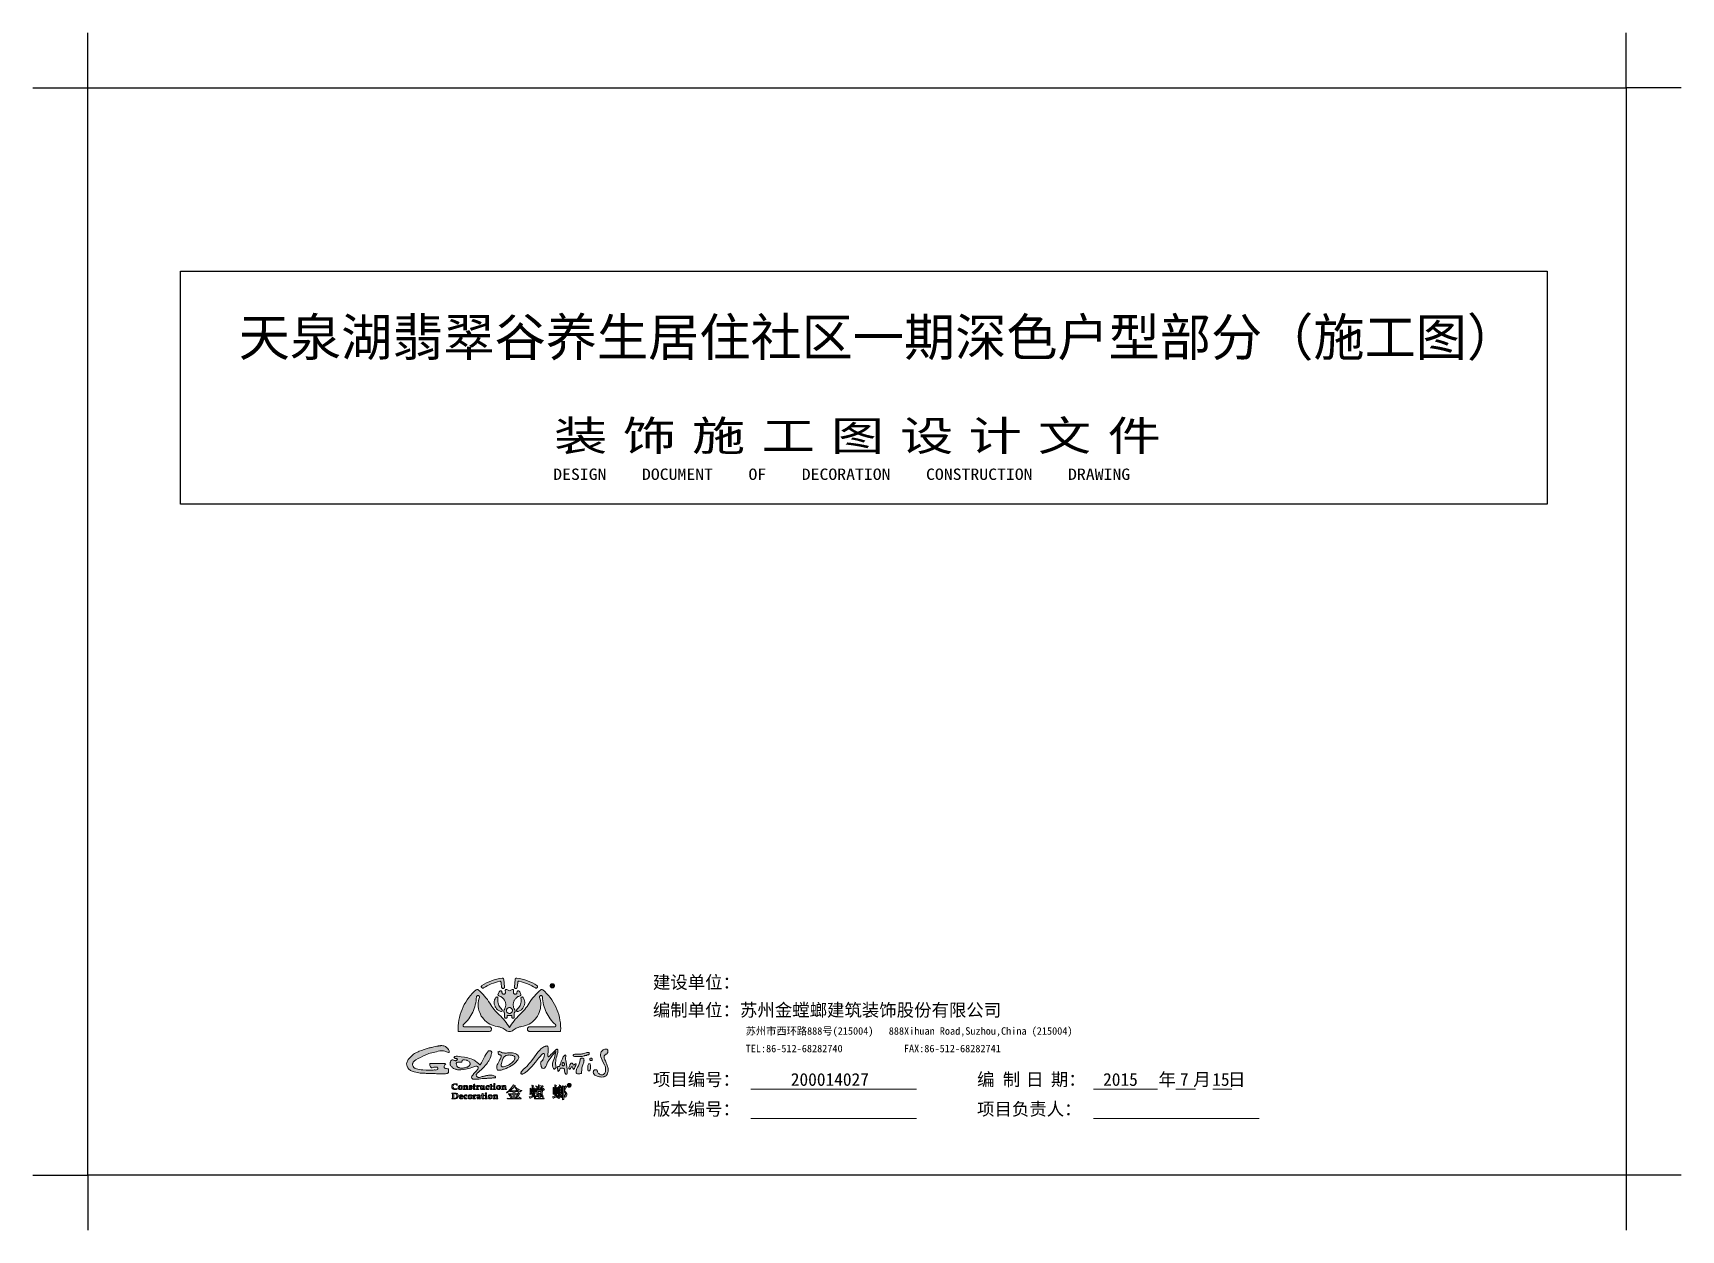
# Paper-space layout '布局1' of a CAD drawing. Header units: millimetres. Extents: x 36 to 2614, y 255 to 718.
# Drawn here: x 36 to 672, y 256 to 718 of the extents above; entities that cross this region are included whole.
import ezdxf
from ezdxf.enums import TextEntityAlignment as Align

# ---------------------------------------------------------------- set-up
doc = ezdxf.new("R2010")
doc.units = ezdxf.units.MM
doc.linetypes.add('ACAD_ISO02W100', pattern=[15, 12, -3])
doc.layers.get('DEFPOINTS').update_dxf_attribs({"color": 250})
doc.layers.add('W-文字', color=35, linetype='Continuous')
doc.styles.add('WORD-2', font='SIMHEI.TTF')

psp = doc.layouts.new('布局1')

# ---------------------------------------------------------------- texts
at = {"layer": 'W-文字', "color": 0, "lineweight": 0, "style": 'WORD-2'}
psp.add_text('天泉湖翡翠谷养生居住社区一期深色户型部分（施工图）', height=14.4878, dxfattribs=at).set_placement((362.39, 593.72), align=Align.CENTER)
for s, height, width, p in [('装 ', 11.59, 1.3, (237.17, 557.08)), (' 饰 ', 11.59, 1.3, (253.43, 557.08)), (' 施 ', 11.59, 1.3, (280.13, 557.08)), ('工 ', 11.59, 1.3, (317.34, 557.08)), ('图 ', 11.59, 1.3, (344.09, 557.08)), ('设 ', 11.59, 1.3, (370.79, 557.08)), (' 计 ', 11.59, 1.3, (387.01, 557.08)), (' 文 ', 11.59, 1.3, (413.76, 557.08)), ('件', 11.59, 1.3, (450.92, 557.08)), ('DESIGN    DOCUMENT    OF    DECORATION    CONSTRUCTION    DRAWING', 4.3817, 1.15, (236.81, 545.82))]:
    psp.add_text(s, height=height, dxfattribs=dict(at, width=width)).set_placement(p)
for s, height, p in [('建设单位：', 4.929, (275.32, 349.3)), ('编制单位：苏州金螳螂建筑装饰股份有限公司', 4.9294, (275.32, 338.57)), ('苏州市西环路888号(215004)   888Xihuan Road,Suzhou,China (215004) ', 2.8976, (311.13, 331.5)), ('TEL:86-512-68282740            FAX:86-512-68282741', 2.8976, (311.13, 324.73)), ('项目编号：', 4.929, (275.32, 311.76)), ('200014027', 4.929, (328.56, 311.76)), ('编', 4.93, (400.49, 311.76)), ('制', 4.93, (410.45, 311.76)), ('日', 4.93, (419.42, 311.76)), ('期：', 4.929, (429, 311.76)), ('2015   ', 4.929, (449.16, 311.76)), ('年  月  日', 4.929, (470.55, 311.76)), ('7', 4.93, (478.82, 311.76)), ('15', 4.929, (491.3, 311.76)), ('版本编号：                        ', 4.9294, (275.32, 300.34)), ('项目负责人：  ', 4.929, (400.49, 300.34))]:
    psp.add_text(s, height=height, dxfattribs=at).set_placement(p)

# ---------------------------------------------------------------- hatches: boundary and pattern name
at = {"layer": 'W-文字'}
h = psp.add_hatch(color=7, dxfattribs=at)
h.paths.add_polyline_path([(243.03, 312.63), (243.14, 312.63), (243.26, 312.59), (243.37, 312.52), (243.48, 312.44), (243.56, 312.36), (243.64, 312.25), (243.68, 312.1), (243.68, 311.98), (243.68, 311.83), (243.64, 311.72), (243.56, 311.6), (243.48, 311.53), (243.37, 311.45), (243.26, 311.37), (243.14, 311.34), (243.03, 311.34), (242.88, 311.34), (242.76, 311.37), (242.65, 311.45), (242.53, 311.53), (242.46, 311.6), (242.42, 311.72), (242.38, 311.83), (242.34, 311.98), (242.38, 312.1), (242.42, 312.25), (242.46, 312.36), (242.53, 312.44), (242.65, 312.52), (242.76, 312.59), (242.88, 312.63)], flags=16)
h.paths.add_polyline_path([(243.03, 312.71), (243.14, 312.71), (243.29, 312.67), (243.41, 312.59), (243.52, 312.48), (243.64, 312.4), (243.68, 312.25), (243.75, 312.14), (243.75, 311.98), (243.75, 311.83), (243.68, 311.68), (243.64, 311.57), (243.52, 311.45), (243.41, 311.37), (243.29, 311.3), (243.14, 311.26), (243.03, 311.22), (242.88, 311.26), (242.72, 311.3), (242.61, 311.37), (242.5, 311.45), (242.42, 311.57), (242.34, 311.68), (242.31, 311.83), (242.27, 311.98), (242.31, 312.14), (242.34, 312.25), (242.42, 312.4), (242.5, 312.48), (242.61, 312.59), (242.72, 312.67), (242.88, 312.71)])
h.paths.add_polyline_path([(242.8, 312.02), (243.07, 312.02), (243.14, 312.06), (243.18, 312.06), (243.22, 312.06), (243.26, 312.1), (243.26, 312.14), (243.29, 312.17), (243.26, 312.25), (243.22, 312.29), (243.18, 312.33), (243.1, 312.33), (242.8, 312.33)], flags=0)
h.paths.add_polyline_path([(242.69, 311.57), (242.69, 312.44), (243.1, 312.44), (243.18, 312.4), (243.26, 312.4), (243.33, 312.36), (243.37, 312.33), (243.37, 312.25), (243.41, 312.17), (243.37, 312.1), (243.33, 312.02), (243.26, 311.98), (243.14, 311.95), (243.18, 311.95), (243.22, 311.91), (243.26, 311.87), (243.33, 311.79), (243.48, 311.57), (243.33, 311.57), (243.22, 311.72), (243.18, 311.79), (243.14, 311.87), (243.1, 311.91), (243.07, 311.91), (243.03, 311.91), (243.03, 311.95), (242.99, 311.95), (242.95, 311.95), (242.8, 311.95), (242.8, 311.57)], flags=0)
h.paths.add_polyline_path([(213.63, 306.73), (213.63, 306.89), (213.78, 306.89), (213.82, 306.89), (213.86, 306.92), (213.86, 307), (213.86, 307.19), (213.86, 307.57), (213.86, 307.72), (213.86, 307.91), (213.86, 307.99), (213.86, 308.03), (213.82, 308.03), (213.78, 308.03), (213.63, 308.03), (213.63, 308.14), (213.74, 308.18), (213.89, 308.18), (214.08, 308.22), (214.24, 308.29), (214.27, 308.29), (214.27, 308.26), (214.27, 308.18), (214.27, 308.03), (214.54, 308.22), (214.58, 308.26), (214.62, 308.29), (214.69, 308.29), (214.81, 308.29), (214.96, 308.29), (215.07, 308.26), (215.15, 308.18), (215.22, 308.07), (215.26, 307.95), (215.26, 307.76), (215.26, 307.65), (215.26, 307.53), (215.26, 307.31), (215.26, 307.08), (215.26, 307), (215.3, 306.92), (215.34, 306.89), (215.38, 306.89), (215.49, 306.89), (215.49, 306.73), (215.3, 306.73), (215.19, 306.73), (214.84, 306.73), (214.81, 306.77), (214.84, 307.08), (214.88, 307.38), (214.84, 307.72), (214.81, 307.88), (214.77, 307.95), (214.73, 307.99), (214.65, 307.99), (214.58, 307.99), (214.46, 307.99), (214.39, 307.95), (214.31, 307.91), (214.27, 307.84), (214.27, 307.8), (214.27, 307.69), (214.27, 307.23), (214.27, 307), (214.27, 306.92), (214.31, 306.92), (214.39, 306.89), (214.54, 306.89), (214.54, 306.73), (214.27, 306.73), (214.05, 306.73), (213.89, 306.73)])
h.paths.add_polyline_path([(212.14, 307.61), (212.18, 307.23), (212.26, 307), (212.3, 306.92), (212.33, 306.89), (212.41, 306.89), (212.49, 306.85), (212.64, 306.89), (212.71, 307), (212.79, 307.15), (212.83, 307.42), (212.79, 307.76), (212.71, 307.99), (212.68, 308.07), (212.6, 308.1), (212.52, 308.14), (212.45, 308.14), (212.33, 308.1), (212.22, 308.03), (212.14, 307.88)], flags=16)
h.paths.add_polyline_path([(211.69, 307.5), (211.69, 307.69), (211.73, 307.84), (211.8, 307.95), (211.88, 308.07), (211.99, 308.18), (212.14, 308.26), (212.3, 308.29), (212.49, 308.29), (212.68, 308.29), (212.83, 308.26), (212.98, 308.18), (213.06, 308.1), (213.13, 308.03), (213.21, 307.88), (213.25, 307.72), (213.25, 307.53), (213.25, 307.34), (213.21, 307.19), (213.13, 307.04), (213.06, 306.92), (212.94, 306.81), (212.79, 306.77), (212.64, 306.73), (212.45, 306.7), (212.26, 306.73), (212.11, 306.77), (211.99, 306.81), (211.88, 306.92), (211.8, 307.04), (211.73, 307.15), (211.69, 307.31)])
h.paths.add_polyline_path([(210.39, 306.73), (210.39, 306.89), (210.55, 306.89), (210.62, 306.89), (210.62, 306.92), (210.66, 307), (210.66, 307.15), (210.66, 307.42), (210.66, 307.57), (210.66, 307.72), (210.66, 307.88), (210.66, 307.95), (210.62, 307.99), (210.58, 308.03), (210.51, 308.03), (210.39, 308.03), (210.39, 308.14), (210.77, 308.22), (211.04, 308.29), (211.08, 308.26), (211.08, 307.88), (211.04, 307.38), (211.08, 307.12), (211.08, 306.96), (211.08, 306.92), (211.12, 306.89), (211.15, 306.89), (211.31, 306.89), (211.31, 306.73), (211.04, 306.73), (210.85, 306.73), (210.7, 306.73)])
h.paths.add_polyline_path([(210.85, 309.05), (210.96, 309.05), (211.04, 308.98), (211.08, 308.9), (211.12, 308.83), (211.08, 308.71), (211.04, 308.64), (210.96, 308.6), (210.85, 308.56), (210.77, 308.6), (210.66, 308.64), (210.62, 308.71), (210.58, 308.83), (210.62, 308.9), (210.66, 308.98), (210.77, 309.05)])
h.paths.add_polyline_path([(209.1, 308.03), (209.29, 308.18), (209.29, 308.45), (209.29, 308.67), (209.48, 308.75), (209.71, 308.83), (209.75, 308.79), (209.71, 308.52), (209.71, 308.18), (209.79, 308.14), (209.82, 308.14), (210.01, 308.14), (210.13, 308.18), (210.17, 308.18), (210.13, 308.1), (210.13, 308.03), (210.09, 307.95), (209.94, 307.95), (209.82, 307.95), (209.75, 307.95), (209.71, 307.95), (209.71, 307.8), (209.71, 307.65), (209.71, 307.23), (209.71, 307.04), (209.79, 307), (209.86, 306.96), (209.9, 306.96), (209.94, 307), (210.01, 307), (210.05, 307), (210.05, 306.96), (209.98, 306.85), (209.86, 306.73), (209.82, 306.73), (209.79, 306.7), (209.71, 306.7), (209.67, 306.7), (209.56, 306.73), (209.44, 306.73), (209.37, 306.81), (209.33, 306.89), (209.29, 306.96), (209.29, 307.08), (209.29, 307.23), (209.29, 307.5), (209.29, 307.76), (209.29, 307.95), (209.22, 307.95), (209.18, 307.95), (209.1, 307.95)])
h.paths.add_polyline_path([(208.23, 307.53), (207.96, 307.46), (207.85, 307.38), (207.77, 307.31), (207.77, 307.19), (207.77, 307.12), (207.81, 307.04), (207.88, 307), (207.96, 307), (208.07, 307.04), (208.23, 307.15)], flags=16)
h.paths.add_polyline_path([(208.8, 306.89), (208.8, 306.73), (208.68, 306.73), (208.61, 306.73), (208.49, 306.73), (208.34, 306.73), (208.23, 306.73), (208.19, 306.77), (208.23, 306.96), (207.88, 306.73), (207.81, 306.7), (207.73, 306.7), (207.58, 306.73), (207.47, 306.81), (207.39, 306.92), (207.35, 307.12), (207.35, 307.23), (207.39, 307.31), (207.43, 307.38), (207.5, 307.42), (207.73, 307.57), (208.23, 307.69), (208.19, 307.84), (208.15, 307.95), (208.04, 308.03), (207.88, 308.07), (207.85, 308.07), (207.77, 308.07), (207.73, 308.03), (207.69, 308.03), (207.62, 307.84), (207.5, 307.88), (207.5, 307.95), (207.5, 308.03), (207.5, 308.07), (207.73, 308.22), (207.85, 308.26), (207.96, 308.29), (208.07, 308.29), (208.26, 308.29), (208.38, 308.26), (208.49, 308.18), (208.57, 308.07), (208.61, 307.95), (208.61, 307.8), (208.61, 307.69), (208.61, 307.53), (208.61, 307.34), (208.61, 307.19), (208.61, 307.04), (208.61, 306.92), (208.64, 306.89), (208.68, 306.89)])
h.paths.add_polyline_path([(205.83, 306.73), (205.83, 306.89), (205.98, 306.89), (206.02, 306.89), (206.06, 306.89), (206.06, 306.92), (206.06, 307), (206.06, 307.08), (206.1, 307.31), (206.1, 307.53), (206.1, 307.8), (206.06, 307.95), (206.06, 307.99), (206.06, 308.03), (205.98, 308.03), (205.83, 308.03), (205.83, 308.14), (206.13, 308.18), (206.29, 308.22), (206.48, 308.29), (206.48, 308.26), (206.48, 308.1), (206.48, 307.95), (206.55, 308.03), (206.67, 308.14), (206.74, 308.22), (206.78, 308.26), (206.86, 308.29), (206.93, 308.29), (206.97, 308.29), (207.05, 308.29), (207.05, 308.1), (207.01, 307.84), (206.93, 307.8), (206.89, 307.88), (206.86, 307.91), (206.82, 307.91), (206.74, 307.91), (206.67, 307.91), (206.59, 307.88), (206.51, 307.84), (206.51, 307.76), (206.48, 307.65), (206.48, 307.46), (206.48, 307.12), (206.51, 306.96), (206.51, 306.92), (206.59, 306.89), (206.78, 306.89), (206.78, 306.73), (206.59, 306.73), (206.44, 306.73), (206.29, 306.73), (206.17, 306.73), (206.02, 306.73)])
h.paths.add_polyline_path([(204.38, 307.61), (204.42, 307.23), (204.5, 307), (204.54, 306.92), (204.61, 306.89), (204.69, 306.89), (204.77, 306.85), (204.88, 306.89), (204.99, 307), (205.03, 307.15), (205.07, 307.42), (205.03, 307.76), (204.96, 307.99), (204.92, 308.07), (204.88, 308.1), (204.8, 308.14), (204.73, 308.14), (204.57, 308.1), (204.46, 308.03), (204.42, 307.88)], flags=16)
h.paths.add_polyline_path([(203.97, 307.5), (203.97, 307.69), (204, 307.84), (204.04, 307.95), (204.12, 308.07), (204.23, 308.18), (204.38, 308.26), (204.54, 308.29), (204.73, 308.29), (204.92, 308.29), (205.11, 308.26), (205.22, 308.18), (205.34, 308.1), (205.41, 308.03), (205.45, 307.88), (205.49, 307.72), (205.53, 307.53), (205.49, 307.34), (205.45, 307.19), (205.37, 307.04), (205.3, 306.92), (205.18, 306.81), (205.03, 306.77), (204.88, 306.73), (204.73, 306.7), (204.54, 306.73), (204.38, 306.77), (204.27, 306.81), (204.16, 306.92), (204.04, 307.04), (204, 307.15), (203.97, 307.31)])
h.paths.add_polyline_path([(203.47, 307.72), (203.32, 307.72), (203.32, 307.88), (203.28, 307.95), (203.28, 307.99), (203.21, 308.03), (203.13, 308.07), (203.02, 308.07), (202.86, 308.03), (202.79, 307.95), (202.71, 307.84), (202.71, 307.61), (202.71, 307.46), (202.75, 307.34), (202.79, 307.23), (202.83, 307.12), (202.94, 307.04), (203.02, 307), (203.09, 306.96), (203.21, 306.96), (203.28, 306.96), (203.36, 306.96), (203.43, 306.96), (203.51, 307), (203.51, 306.96), (203.51, 306.89), (203.47, 306.81), (203.36, 306.77), (203.24, 306.73), (203.13, 306.7), (203.02, 306.7), (202.86, 306.73), (202.71, 306.77), (202.6, 306.81), (202.48, 306.89), (202.41, 307), (202.33, 307.12), (202.29, 307.27), (202.29, 307.46), (202.29, 307.57), (202.29, 307.69), (202.33, 307.8), (202.37, 307.88), (202.44, 307.95), (202.48, 307.99), (202.56, 308.03), (202.75, 308.18), (202.86, 308.26), (202.98, 308.29), (203.05, 308.29), (203.13, 308.29), (203.24, 308.29), (203.32, 308.29), (203.4, 308.26), (203.51, 308.26), (203.51, 308.22), (203.47, 307.95)])
h.paths.add_polyline_path([(200.92, 307.69), (201.08, 307.65), (201.23, 307.65), (201.34, 307.65), (201.49, 307.69), (201.49, 307.76), (201.46, 307.91), (201.42, 308.03), (201.34, 308.1), (201.23, 308.14), (201.15, 308.1), (201.08, 308.07), (201, 308.03), (200.96, 307.95), (200.96, 307.84)], flags=16)
h.paths.add_polyline_path([(201.84, 307.04), (201.87, 307), (201.8, 306.85), (201.68, 306.77), (201.57, 306.73), (201.42, 306.7), (201.27, 306.7), (201.11, 306.73), (200.96, 306.77), (200.85, 306.81), (200.73, 306.92), (200.62, 307.04), (200.58, 307.15), (200.54, 307.31), (200.51, 307.5), (200.54, 307.69), (200.58, 307.88), (200.66, 307.99), (200.73, 308.07), (200.85, 308.14), (201, 308.22), (201.15, 308.29), (201.3, 308.29), (201.42, 308.29), (201.53, 308.26), (201.65, 308.22), (201.72, 308.14), (201.8, 308.07), (201.87, 307.95), (201.91, 307.84), (201.91, 307.69), (201.91, 307.61), (201.91, 307.57), (201.65, 307.5), (201.49, 307.5), (201.3, 307.5), (200.96, 307.5), (200.96, 307.38), (201, 307.27), (201.04, 307.15), (201.11, 307.08), (201.19, 307.04), (201.27, 306.96), (201.38, 306.96), (201.46, 306.96), (201.57, 306.96), (201.65, 306.96), (201.72, 307)])
h.paths.add_polyline_path([(198.38, 306.92), (198.53, 306.92), (198.64, 306.92), (198.98, 306.92), (199.21, 307), (199.36, 307.15), (199.52, 307.34), (199.59, 307.61), (199.63, 307.91), (199.59, 308.14), (199.55, 308.33), (199.48, 308.48), (199.4, 308.6), (199.25, 308.71), (199.14, 308.75), (198.95, 308.79), (198.72, 308.83), (198.6, 308.79), (198.38, 308.79), (198.38, 307.8), (198.38, 307.27)], flags=16)
h.paths.add_polyline_path([(197.73, 306.73), (197.73, 306.81), (197.8, 306.89), (197.88, 306.92), (197.92, 307.31), (197.92, 307.99), (197.92, 308.29), (197.92, 308.52), (197.88, 308.71), (197.88, 308.79), (197.84, 308.83), (197.8, 308.83), (197.61, 308.86), (197.61, 308.98), (197.88, 308.98), (198.18, 308.98), (198.98, 308.98), (199.36, 308.94), (199.63, 308.86), (199.82, 308.75), (199.97, 308.56), (200.09, 308.29), (200.12, 307.99), (200.09, 307.8), (200.05, 307.61), (200.01, 307.46), (199.9, 307.31), (199.78, 307.15), (199.67, 307.04), (199.55, 306.92), (199.4, 306.85), (199.1, 306.77), (198.76, 306.73), (198.18, 306.73), (197.99, 306.73)])
h.paths.add_polyline_path([(216.86, 310.35), (216.86, 310.46), (217.01, 310.46), (217.09, 310.5), (217.09, 310.54), (217.09, 310.58), (217.13, 310.8), (217.13, 311.15), (217.13, 311.34), (217.09, 311.49), (217.09, 311.57), (217.09, 311.6), (217.05, 311.6), (217.01, 311.64), (216.86, 311.64), (216.86, 311.76), (216.97, 311.76), (217.16, 311.79), (217.32, 311.83), (217.47, 311.87), (217.51, 311.91), (217.51, 311.87), (217.51, 311.83), (217.51, 311.76), (217.51, 311.6), (217.77, 311.83), (217.81, 311.87), (217.85, 311.87), (217.93, 311.87), (218.04, 311.91), (218.19, 311.87), (218.31, 311.83), (218.42, 311.76), (218.46, 311.68), (218.5, 311.53), (218.53, 311.34), (218.53, 311.26), (218.5, 311.15), (218.5, 310.88), (218.5, 310.69), (218.5, 310.58), (218.53, 310.54), (218.53, 310.5), (218.57, 310.5), (218.61, 310.5), (218.72, 310.46), (218.72, 310.35), (218.53, 310.35), (218.42, 310.35), (218.08, 310.35), (218.08, 310.65), (218.12, 310.99), (218.08, 311.3), (218.04, 311.49), (218, 311.53), (217.96, 311.57), (217.89, 311.6), (217.81, 311.6), (217.74, 311.6), (217.62, 311.57), (217.58, 311.49), (217.54, 311.41), (217.51, 311.37), (217.51, 311.26), (217.51, 310.8), (217.51, 310.61), (217.54, 310.54), (217.54, 310.5), (217.62, 310.5), (217.77, 310.46), (217.77, 310.35), (217.51, 310.35), (217.28, 310.35), (217.13, 310.35)])
h.paths.add_polyline_path([(215.38, 311.22), (215.41, 310.84), (215.49, 310.61), (215.53, 310.54), (215.61, 310.5), (215.64, 310.46), (215.72, 310.46), (215.87, 310.5), (215.99, 310.58), (216.02, 310.73), (216.06, 310.99), (216.02, 311.37), (215.95, 311.6), (215.91, 311.68), (215.83, 311.72), (215.76, 311.72), (215.68, 311.72), (215.57, 311.72), (215.45, 311.6), (215.38, 311.45)], flags=16)
h.paths.add_polyline_path([(214.92, 311.11), (214.96, 311.26), (214.96, 311.41), (215.03, 311.57), (215.11, 311.68), (215.22, 311.76), (215.38, 311.83), (215.53, 311.87), (215.72, 311.91), (215.91, 311.87), (216.06, 311.83), (216.21, 311.79), (216.29, 311.72), (216.4, 311.6), (216.44, 311.49), (216.48, 311.34), (216.48, 311.15), (216.48, 310.96), (216.44, 310.77), (216.37, 310.65), (216.29, 310.5), (216.18, 310.42), (216.02, 310.35), (215.87, 310.31), (215.68, 310.31), (215.53, 310.31), (215.38, 310.35), (215.22, 310.42), (215.11, 310.5), (215.03, 310.61), (215, 310.77), (214.96, 310.92)])
h.paths.add_polyline_path([(213.63, 310.35), (213.63, 310.46), (213.78, 310.46), (213.86, 310.5), (213.89, 310.54), (213.89, 310.58), (213.89, 310.73), (213.89, 311.03), (213.89, 311.18), (213.89, 311.3), (213.89, 311.49), (213.89, 311.57), (213.86, 311.6), (213.82, 311.6), (213.78, 311.64), (213.63, 311.64), (213.63, 311.76), (214.01, 311.79), (214.27, 311.91), (214.31, 311.87), (214.31, 311.49), (214.31, 310.96), (214.31, 310.69), (214.31, 310.58), (214.31, 310.54), (214.35, 310.5), (214.39, 310.5), (214.54, 310.46), (214.54, 310.35), (214.27, 310.35), (214.08, 310.35), (213.93, 310.35)])
h.paths.add_polyline_path([(214.08, 312.67), (214.2, 312.63), (214.27, 312.59), (214.31, 312.52), (214.35, 312.4), (214.31, 312.33), (214.27, 312.25), (214.2, 312.17), (214.08, 312.17), (214.01, 312.17), (213.93, 312.25), (213.86, 312.33), (213.86, 312.4), (213.86, 312.52), (213.93, 312.59), (214.01, 312.63)])
h.paths.add_polyline_path([(212.33, 311.6), (212.52, 311.76), (212.52, 312.02), (212.52, 312.25), (212.75, 312.33), (212.94, 312.4), (212.98, 312.4), (212.94, 312.1), (212.94, 311.76), (213.02, 311.76), (213.09, 311.76), (213.25, 311.76), (213.36, 311.76), (213.4, 311.76), (213.36, 311.72), (213.36, 311.6), (213.32, 311.53), (213.17, 311.57), (213.06, 311.57), (212.98, 311.57), (212.94, 311.53), (212.94, 311.37), (212.94, 311.26), (212.94, 310.84), (212.98, 310.65), (213.02, 310.58), (213.13, 310.58), (213.17, 310.58), (213.21, 310.58), (213.25, 310.58), (213.28, 310.61), (213.32, 310.54), (213.21, 310.42), (213.13, 310.31), (213.06, 310.31), (213.02, 310.31), (212.98, 310.31), (212.9, 310.31), (212.79, 310.31), (212.68, 310.35), (212.6, 310.39), (212.56, 310.46), (212.52, 310.58), (212.52, 310.69), (212.52, 310.84), (212.52, 311.11), (212.52, 311.34), (212.52, 311.53), (212.45, 311.57), (212.41, 311.53), (212.33, 311.53)])
h.paths.add_polyline_path([(211.92, 311.3), (211.8, 311.3), (211.8, 311.45), (211.76, 311.53), (211.73, 311.57), (211.69, 311.6), (211.61, 311.64), (211.5, 311.64), (211.35, 311.64), (211.23, 311.57), (211.19, 311.41), (211.15, 311.22), (211.19, 311.07), (211.19, 310.92), (211.23, 310.8), (211.31, 310.73), (211.38, 310.65), (211.5, 310.58), (211.57, 310.54), (211.69, 310.54), (211.76, 310.54), (211.84, 310.54), (211.92, 310.58), (211.95, 310.61), (211.99, 310.58), (211.95, 310.5), (211.92, 310.42), (211.84, 310.35), (211.73, 310.31), (211.61, 310.31), (211.5, 310.31), (211.35, 310.31), (211.19, 310.35), (211.04, 310.42), (210.96, 310.5), (210.85, 310.61), (210.81, 310.73), (210.77, 310.88), (210.74, 311.03), (210.77, 311.18), (210.77, 311.3), (210.81, 311.37), (210.85, 311.45), (210.89, 311.53), (210.93, 311.57), (211.04, 311.64), (211.23, 311.76), (211.35, 311.83), (211.42, 311.87), (211.5, 311.87), (211.61, 311.91), (211.69, 311.87), (211.8, 311.87), (211.88, 311.87), (211.95, 311.83), (211.99, 311.79), (211.95, 311.57)])
h.paths.add_polyline_path([(208.57, 311.64), (208.57, 311.76), (208.8, 311.79), (209.02, 311.83), (209.22, 311.91), (209.22, 311.87), (209.22, 311.76), (209.22, 311.41), (209.22, 311.07), (209.22, 310.88), (209.22, 310.77), (209.25, 310.69), (209.29, 310.65), (209.37, 310.61), (209.44, 310.61), (209.56, 310.61), (209.67, 310.69), (209.71, 310.73), (209.75, 310.8), (209.79, 310.96), (209.79, 311.26), (209.79, 311.45), (209.79, 311.57), (209.75, 311.6), (209.67, 311.6), (209.52, 311.64), (209.52, 311.76), (209.82, 311.79), (210.01, 311.83), (210.17, 311.91), (210.2, 311.91), (210.2, 311.87), (210.2, 311.83), (210.2, 311.45), (210.17, 310.8), (210.17, 310.61), (210.2, 310.54), (210.2, 310.5), (210.28, 310.5), (210.43, 310.46), (210.43, 310.35), (210.24, 310.35), (210.05, 310.35), (209.9, 310.35), (209.79, 310.35), (209.75, 310.35), (209.79, 310.46), (209.79, 310.61), (209.63, 310.5), (209.48, 310.35), (209.37, 310.31), (209.25, 310.31), (209.14, 310.31), (209.02, 310.35), (208.91, 310.42), (208.83, 310.5), (208.8, 310.61), (208.8, 310.77), (208.8, 310.96), (208.8, 311.11), (208.8, 311.22), (208.8, 311.45), (208.8, 311.57), (208.8, 311.6), (208.76, 311.6), (208.68, 311.64)])
h.paths.add_polyline_path([(207.09, 310.35), (207.09, 310.46), (207.24, 310.46), (207.28, 310.5), (207.31, 310.5), (207.31, 310.58), (207.35, 310.69), (207.35, 310.92), (207.35, 311.11), (207.35, 311.41), (207.31, 311.57), (207.31, 311.6), (207.24, 311.64), (207.09, 311.64), (207.09, 311.76), (207.39, 311.79), (207.54, 311.83), (207.73, 311.91), (207.73, 311.87), (207.73, 311.83), (207.73, 311.72), (207.73, 311.57), (207.81, 311.64), (207.92, 311.76), (208, 311.83), (208.04, 311.87), (208.11, 311.87), (208.19, 311.91), (208.23, 311.87), (208.3, 311.87), (208.3, 311.68), (208.26, 311.45), (208.19, 311.41), (208.15, 311.45), (208.11, 311.49), (208.07, 311.53), (208, 311.53), (207.92, 311.53), (207.85, 311.49), (207.77, 311.41), (207.77, 311.37), (207.73, 311.26), (207.73, 311.03), (207.73, 310.73), (207.77, 310.58), (207.77, 310.54), (207.77, 310.5), (207.85, 310.5), (208.04, 310.46), (208.04, 310.35), (207.85, 310.35), (207.69, 310.35), (207.54, 310.35), (207.43, 310.35), (207.28, 310.35)])
h.paths.add_polyline_path([(205.83, 311.6), (206.06, 311.76), (206.06, 312.02), (206.06, 312.25), (206.25, 312.33), (206.44, 312.4), (206.51, 312.4), (206.48, 312.1), (206.44, 311.76), (206.51, 311.76), (206.59, 311.76), (206.74, 311.76), (206.89, 311.76), (206.89, 311.72), (206.86, 311.6), (206.86, 311.53), (206.7, 311.57), (206.59, 311.57), (206.51, 311.57), (206.44, 311.53), (206.44, 311.37), (206.44, 311.26), (206.48, 310.84), (206.48, 310.65), (206.55, 310.58), (206.63, 310.58), (206.67, 310.58), (206.7, 310.58), (206.74, 310.58), (206.78, 310.61), (206.82, 310.54), (206.74, 310.42), (206.63, 310.31), (206.59, 310.31), (206.51, 310.31), (206.48, 310.31), (206.44, 310.31), (206.32, 310.31), (206.21, 310.35), (206.13, 310.39), (206.1, 310.46), (206.06, 310.58), (206.06, 310.69), (206.06, 310.84), (206.06, 311.11), (206.06, 311.34), (206.06, 311.53), (205.98, 311.57), (205.91, 311.53), (205.83, 311.53)])
h.paths.add_polyline_path([(204.46, 310.84), (204.5, 310.69), (204.5, 310.61), (204.54, 310.58), (204.61, 310.5), (204.73, 310.46), (204.84, 310.46), (204.99, 310.46), (205.07, 310.54), (205.15, 310.61), (205.18, 310.69), (205.15, 310.77), (205.11, 310.84), (205.03, 310.88), (204.88, 310.92), (204.65, 310.99), (204.5, 311.03), (204.42, 311.11), (204.38, 311.18), (204.35, 311.26), (204.31, 311.37), (204.35, 311.53), (204.38, 311.64), (204.5, 311.76), (204.61, 311.83), (204.77, 311.87), (204.99, 311.91), (205.22, 311.87), (205.41, 311.83), (205.41, 311.64), (205.37, 311.41), (205.26, 311.41), (205.26, 311.57), (205.22, 311.6), (205.18, 311.64), (205.15, 311.68), (205.03, 311.72), (204.96, 311.72), (204.8, 311.72), (204.73, 311.68), (204.69, 311.6), (204.65, 311.53), (204.69, 311.45), (204.73, 311.37), (204.84, 311.34), (205.03, 311.3), (205.18, 311.26), (205.3, 311.22), (205.37, 311.18), (205.45, 311.11), (205.49, 310.99), (205.53, 310.84), (205.49, 310.73), (205.45, 310.61), (205.41, 310.54), (205.3, 310.46), (205.18, 310.39), (205.07, 310.35), (204.96, 310.31), (204.8, 310.31), (204.69, 310.31), (204.61, 310.31), (204.46, 310.35), (204.35, 310.39), (204.31, 310.42), (204.35, 310.61), (204.35, 310.84)])
h.paths.add_polyline_path([(202.1, 310.35), (202.1, 310.46), (202.25, 310.46), (202.29, 310.5), (202.33, 310.54), (202.33, 310.58), (202.33, 310.8), (202.33, 311.15), (202.33, 311.34), (202.33, 311.49), (202.33, 311.57), (202.33, 311.6), (202.29, 311.6), (202.25, 311.64), (202.1, 311.64), (202.1, 311.76), (202.22, 311.76), (202.37, 311.79), (202.56, 311.83), (202.67, 311.87), (202.75, 311.91), (202.75, 311.87), (202.75, 311.83), (202.75, 311.76), (202.75, 311.6), (203.02, 311.83), (203.05, 311.87), (203.09, 311.87), (203.17, 311.87), (203.28, 311.91), (203.43, 311.87), (203.55, 311.83), (203.62, 311.76), (203.7, 311.68), (203.74, 311.53), (203.74, 311.34), (203.74, 311.26), (203.74, 311.15), (203.74, 310.88), (203.74, 310.69), (203.74, 310.58), (203.74, 310.54), (203.78, 310.5), (203.85, 310.5), (203.97, 310.46), (203.97, 310.35), (203.78, 310.35), (203.66, 310.35), (203.32, 310.35), (203.28, 310.35), (203.32, 310.65), (203.32, 310.99), (203.32, 311.3), (203.28, 311.49), (203.24, 311.53), (203.21, 311.57), (203.13, 311.6), (203.05, 311.6), (202.94, 311.6), (202.86, 311.57), (202.79, 311.49), (202.75, 311.41), (202.75, 311.37), (202.75, 311.26), (202.75, 310.8), (202.75, 310.61), (202.75, 310.54), (202.79, 310.5), (202.86, 310.5), (203.02, 310.46), (203.02, 310.35), (202.75, 310.35), (202.52, 310.35), (202.37, 310.35)])
h.paths.add_polyline_path([(200.62, 311.22), (200.62, 310.84), (200.73, 310.61), (200.77, 310.54), (200.81, 310.5), (200.89, 310.46), (200.96, 310.46), (201.11, 310.5), (201.19, 310.58), (201.27, 310.73), (201.27, 310.99), (201.27, 311.37), (201.19, 311.6), (201.15, 311.68), (201.08, 311.72), (201, 311.72), (200.92, 311.72), (200.81, 311.72), (200.7, 311.6), (200.62, 311.45)], flags=16)
h.paths.add_polyline_path([(200.16, 311.11), (200.16, 311.26), (200.2, 311.41), (200.28, 311.57), (200.35, 311.68), (200.47, 311.76), (200.62, 311.83), (200.77, 311.87), (200.96, 311.91), (201.15, 311.87), (201.3, 311.83), (201.42, 311.79), (201.53, 311.72), (201.61, 311.6), (201.68, 311.49), (201.72, 311.34), (201.72, 311.15), (201.72, 310.96), (201.68, 310.77), (201.61, 310.65), (201.53, 310.5), (201.38, 310.42), (201.27, 310.35), (201.11, 310.31), (200.92, 310.31), (200.73, 310.31), (200.58, 310.35), (200.47, 310.42), (200.35, 310.5), (200.28, 310.61), (200.2, 310.77), (200.16, 310.92)])
h.paths.add_polyline_path([(199.74, 310.69), (199.78, 310.65), (199.74, 310.58), (199.71, 310.46), (199.52, 310.39), (199.33, 310.35), (199.14, 310.31), (198.95, 310.31), (198.76, 310.31), (198.57, 310.35), (198.38, 310.39), (198.22, 310.46), (198.11, 310.54), (197.96, 310.61), (197.88, 310.73), (197.8, 310.88), (197.73, 310.99), (197.65, 311.15), (197.65, 311.3), (197.61, 311.49), (197.65, 311.72), (197.73, 311.95), (197.84, 312.14), (197.99, 312.29), (198.18, 312.44), (198.41, 312.52), (198.68, 312.59), (198.95, 312.59), (199.17, 312.59), (199.36, 312.59), (199.55, 312.52), (199.78, 312.48), (199.78, 312.44), (199.74, 312.36), (199.74, 312.29), (199.71, 312.1), (199.71, 311.91), (199.59, 311.91), (199.55, 312.14), (199.55, 312.21), (199.52, 312.25), (199.48, 312.29), (199.36, 312.33), (199.25, 312.4), (199.1, 312.4), (198.95, 312.44), (198.79, 312.4), (198.6, 312.36), (198.49, 312.29), (198.34, 312.17), (198.26, 312.06), (198.18, 311.91), (198.15, 311.72), (198.11, 311.53), (198.15, 311.3), (198.18, 311.11), (198.26, 310.96), (198.38, 310.77), (198.53, 310.65), (198.68, 310.58), (198.87, 310.54), (199.1, 310.54), (199.25, 310.54), (199.4, 310.58), (199.55, 310.61)])
h.paths.add_polyline_path([(236.49, 351.12), (236.64, 351.12), (236.75, 351.08), (236.9, 351.01), (237.02, 350.93), (237.09, 350.82), (237.17, 350.67), (237.21, 350.55), (237.21, 350.4), (237.21, 350.25), (237.17, 350.09), (237.09, 349.98), (237.02, 349.87), (236.9, 349.79), (236.75, 349.71), (236.64, 349.68), (236.49, 349.68), (236.33, 349.68), (236.18, 349.71), (236.07, 349.79), (235.95, 349.87), (235.88, 349.98), (235.8, 350.09), (235.76, 350.25), (235.76, 350.4), (235.76, 350.55), (235.8, 350.67), (235.88, 350.82), (235.95, 350.93), (236.07, 351.01), (236.18, 351.08), (236.33, 351.12)], flags=16)
h.paths.add_polyline_path([(236.49, 351.2), (236.64, 351.2), (236.79, 351.16), (236.94, 351.08), (237.06, 350.97), (237.17, 350.86), (237.25, 350.7), (237.29, 350.55), (237.29, 350.4), (237.29, 350.25), (237.25, 350.09), (237.17, 349.94), (237.06, 349.83), (236.94, 349.71), (236.79, 349.64), (236.64, 349.6), (236.49, 349.56), (236.33, 349.6), (236.18, 349.64), (236.03, 349.71), (235.92, 349.83), (235.8, 349.94), (235.73, 350.09), (235.69, 350.25), (235.65, 350.4), (235.69, 350.55), (235.73, 350.7), (235.8, 350.86), (235.92, 350.97), (236.03, 351.08), (236.18, 351.16), (236.33, 351.2)])
h.paths.add_polyline_path([(236.26, 350.48), (236.52, 350.48), (236.6, 350.48), (236.68, 350.48), (236.71, 350.51), (236.75, 350.55), (236.75, 350.59), (236.79, 350.63), (236.75, 350.7), (236.71, 350.74), (236.68, 350.78), (236.56, 350.78), (236.26, 350.78)], flags=0)
h.paths.add_polyline_path([(236.14, 349.9), (236.14, 350.89), (236.56, 350.89), (236.68, 350.89), (236.75, 350.86), (236.83, 350.82), (236.87, 350.78), (236.9, 350.7), (236.9, 350.63), (236.9, 350.51), (236.83, 350.44), (236.75, 350.4), (236.64, 350.36), (236.68, 350.32), (236.71, 350.32), (236.75, 350.25), (236.83, 350.17), (236.98, 349.9), (236.83, 349.9), (236.71, 350.13), (236.64, 350.21), (236.6, 350.25), (236.56, 350.29), (236.52, 350.32), (236.49, 350.36), (236.45, 350.36), (236.41, 350.36), (236.26, 350.36), (236.26, 349.9)], flags=0)
h.paths.add_polyline_path([(219.94, 342.03), (220.17, 341.99), (220.36, 341.92), (220.59, 341.8), (220.74, 341.69), (220.89, 341.5), (221.01, 341.31), (221.04, 341.08), (221.08, 340.85), (221.04, 340.62), (221.01, 340.4), (220.89, 340.21), (220.74, 340.05), (220.59, 339.9), (220.36, 339.79), (220.17, 339.71), (219.94, 339.71), (219.67, 339.71), (219.48, 339.79), (219.29, 339.9), (219.1, 340.05), (218.95, 340.21), (218.88, 340.4), (218.8, 340.62), (218.76, 340.85), (218.8, 341.08), (218.88, 341.31), (218.95, 341.5), (219.1, 341.69), (219.29, 341.8), (219.48, 341.92), (219.67, 341.99)], flags=16)
h.paths.add_polyline_path([(219.94, 338.99), (219.37, 338.99), (219.26, 338.95), (219.14, 338.91), (219.1, 338.8), (219.07, 338.68), (219.07, 338.38), (219.07, 338.27), (219.03, 338.19), (218.99, 338.11), (218.91, 338.04), (218.84, 337.96), (218.76, 337.92), (218.65, 337.89), (218.53, 337.89), (218.46, 337.89), (218.34, 337.92), (218.27, 337.96), (218.19, 338.04), (218.12, 338.08), (218.08, 338.19), (218.04, 338.27), (218.04, 338.38), (218.04, 339.79), (218, 340.02), (217.89, 340.21), (217.81, 340.32), (217.77, 340.43), (217.74, 340.55), (217.74, 340.66), (217.77, 340.89), (217.85, 341.12), (218.12, 341.54), (218.31, 342.03), (218.38, 342.3), (218.42, 342.56), (218.46, 342.83), (218.5, 343.1), (218.46, 343.4), (218.42, 343.7), (218.38, 343.97), (218.27, 344.28), (218.15, 344.54), (218.04, 344.81), (217.89, 345.04), (217.74, 345.26), (217.54, 345.49), (217.35, 345.68), (217.13, 345.87), (216.9, 346.06), (216.63, 346.22), (216.4, 346.33), (216.1, 346.44), (215.83, 346.52), (215.72, 346.6), (215.61, 346.71), (215.53, 346.82), (215.49, 346.98), (215.49, 347.05), (215.53, 347.13), (215.64, 347.43), (215.8, 347.77), (215.95, 348.04), (216.18, 348.31), (216.25, 348.38), (216.33, 348.46), (216.4, 348.5), (216.52, 348.5), (216.71, 348.46), (216.82, 348.38), (216.94, 348.23), (216.97, 348.08), (217.01, 347.77), (217.05, 347.62), (217.09, 347.51), (217.16, 347.39), (217.24, 347.32), (217.32, 347.24), (217.43, 347.2), (217.54, 347.17), (217.7, 347.13), (217.81, 347.17), (217.96, 347.2), (218.08, 347.24), (218.19, 347.36), (218.27, 347.43), (218.31, 347.55), (218.34, 347.7), (218.38, 347.81), (218.38, 347.85), (218.31, 348.54), (218.31, 348.57), (218.34, 348.73), (218.42, 348.88), (218.53, 348.95), (218.69, 348.99), (218.8, 348.95), (218.91, 348.92), (219.94, 348.42), (220.97, 348.92), (221.04, 348.95), (221.16, 348.99), (221.31, 348.95), (221.42, 348.88), (221.5, 348.73), (221.54, 348.57), (221.54, 348.54), (221.46, 347.85), (221.46, 347.81), (221.5, 347.7), (221.54, 347.55), (221.58, 347.43), (221.69, 347.36), (221.77, 347.24), (221.88, 347.2), (222.03, 347.17), (222.15, 347.13), (222.3, 347.17), (222.41, 347.2), (222.53, 347.24), (222.6, 347.32), (222.72, 347.39), (222.76, 347.51), (222.79, 347.62), (222.83, 347.77), (222.87, 348.08), (222.91, 348.23), (223.02, 348.38), (223.17, 348.46), (223.33, 348.5), (223.44, 348.5), (223.52, 348.46), (223.59, 348.38), (223.67, 348.31), (223.9, 348.04), (224.05, 347.77), (224.2, 347.43), (224.32, 347.13), (224.35, 347.05), (224.35, 346.98), (224.32, 346.82), (224.24, 346.71), (224.16, 346.6), (224.01, 346.52), (223.74, 346.44), (223.48, 346.33), (223.21, 346.22), (222.95, 346.06), (222.72, 345.87), (222.53, 345.68), (222.3, 345.49), (222.11, 345.26), (221.96, 345.04), (221.8, 344.81), (221.69, 344.54), (221.58, 344.28), (221.5, 343.97), (221.42, 343.7), (221.39, 343.4), (221.39, 343.1), (221.39, 342.83), (221.42, 342.56), (221.46, 342.3), (221.54, 342.03), (221.73, 341.54), (221.99, 341.12), (222.07, 340.89), (222.11, 340.66), (222.11, 340.55), (222.07, 340.43), (222.03, 340.32), (221.96, 340.21), (221.92, 340.13), (221.84, 340.02), (221.8, 339.9), (221.8, 339.79), (221.8, 338.38), (221.8, 338.27), (221.77, 338.19), (221.73, 338.08), (221.65, 338.04), (221.58, 337.96), (221.5, 337.92), (221.39, 337.89), (221.31, 337.89), (221.2, 337.89), (221.08, 337.92), (221.01, 337.96), (220.93, 338.04), (220.89, 338.11), (220.82, 338.19), (220.82, 338.27), (220.78, 338.38), (220.78, 338.68), (220.78, 338.8), (220.7, 338.91), (220.59, 338.95), (220.47, 338.99)], flags=17)
h.paths.add_polyline_path([(223.17, 351.84), (223.21, 351.96), (223.33, 352.07), (223.44, 352.15), (223.59, 352.15), (223.63, 352.15), (223.67, 352.15), (224.51, 351.96), (225.34, 351.73), (226.14, 351.46), (226.94, 351.16), (227.74, 350.82), (228.5, 350.44), (229.22, 350.06), (229.94, 349.6), (230.1, 349.52), (230.25, 349.52), (230.36, 349.52), (230.48, 349.56), (230.55, 349.6), (230.63, 349.68), (230.71, 349.75), (230.74, 349.83), (230.78, 349.94), (230.78, 350.06), (230.78, 350.17), (230.74, 350.32), (230.67, 350.4), (230.55, 350.51), (229.68, 351.05), (228.77, 351.5), (227.81, 351.96), (226.86, 352.34), (225.87, 352.68), (224.89, 352.99), (223.82, 353.21), (222.79, 353.4), (222.76, 353.4), (222.72, 353.4), (222.6, 353.4), (222.49, 353.37), (222.41, 353.33), (222.34, 353.25), (222.19, 353.1), (222.15, 352.87), (221.84, 350.02), (221.8, 349.98), (221.8, 349.94), (221.84, 349.83), (221.88, 349.71), (221.92, 349.6), (221.99, 349.52), (222.07, 349.45), (222.19, 349.41), (222.26, 349.37), (222.38, 349.37), (222.49, 349.37), (222.6, 349.41), (222.68, 349.45), (222.76, 349.52), (222.91, 349.68), (222.95, 349.87), (222.98, 350.36), (223.06, 350.86), (223.14, 351.35)])
h.paths.add_polyline_path([(224.35, 345.57), (224.35, 345.64), (224.39, 345.8), (224.47, 345.95), (224.62, 346.06), (224.81, 346.1), (224.92, 346.06), (225.04, 346.03), (225.11, 345.95), (225.19, 345.87), (225.46, 345.42), (225.65, 344.96), (225.72, 344.69), (225.76, 344.43), (225.8, 344.16), (225.8, 343.9), (225.8, 343.59), (225.76, 343.29), (225.68, 343.02), (225.61, 342.75), (225.49, 342.49), (225.38, 342.22), (225.23, 341.99), (225.08, 341.77), (224.89, 341.54), (224.7, 341.31), (224.51, 341.16), (224.28, 340.97), (224.05, 340.81), (223.78, 340.7), (223.52, 340.59), (223.25, 340.47), (223.17, 340.47), (223.1, 340.47), (222.95, 340.51), (222.79, 340.59), (222.68, 340.74), (222.64, 340.93), (222.68, 341.04), (222.72, 341.12), (222.76, 341.19), (222.83, 341.27), (223.17, 341.61), (223.48, 341.96), (223.74, 342.37), (224.01, 342.79), (224.16, 343.25), (224.32, 343.7), (224.39, 344.2), (224.43, 344.73), (224.39, 345.15)], flags=17)
h.paths.add_polyline_path([(219.94, 332.75), (219.52, 332.79), (219.14, 332.86), (218.8, 333.02), (218.46, 333.25), (218.12, 333.51), (217.74, 333.78), (217.35, 334.01), (216.94, 334.2), (216.56, 334.35), (216.1, 334.5), (215.68, 334.61), (215.22, 334.69), (214.46, 334.84), (213.7, 335.03), (212.98, 335.3), (212.3, 335.64), (211.65, 336.02), (211.04, 336.48), (210.47, 336.97), (209.98, 337.51), (209.48, 338.11), (209.06, 338.72), (208.72, 339.41), (208.42, 340.09), (208.15, 340.81), (208, 341.57), (207.88, 342.34), (207.85, 343.13), (207.85, 343.86), (207.96, 344.58), (208.11, 345.23), (208.3, 345.91), (208.3, 345.99), (208.3, 346.1), (208.3, 346.22), (208.26, 346.33), (208.23, 346.41), (208.15, 346.48), (208.07, 346.56), (207.96, 346.63), (207.85, 346.63), (207.73, 346.67), (207.62, 346.63), (207.54, 346.63), (207.43, 346.56), (207.35, 346.52), (207.28, 346.44), (207.24, 346.33), (207.2, 346.22), (207.16, 346.14), (207.12, 345.34), (207.05, 344.58), (206.89, 343.78), (206.74, 343.06), (206.55, 342.3), (206.32, 341.57), (206.02, 340.89), (205.72, 340.21), (205.37, 339.52), (205.03, 338.87), (204.61, 338.27), (204.19, 337.66), (203.74, 337.05), (203.24, 336.52), (202.75, 335.98), (202.18, 335.45), (202.1, 335.38), (202.06, 335.3), (202.03, 335.19), (202.03, 335.07), (202.03, 334.96), (202.06, 334.88), (202.1, 334.8), (202.18, 334.73), (202.25, 334.65), (202.33, 334.61), (202.41, 334.58), (202.52, 334.58), (212.07, 334.58), (212.26, 334.54), (212.41, 334.5), (212.56, 334.42), (212.71, 334.31), (212.83, 334.16), (212.9, 334.01), (212.94, 333.85), (212.98, 333.66), (212.94, 333.47), (212.9, 333.28), (212.83, 333.13), (212.71, 333.02), (212.56, 332.9), (212.41, 332.83), (212.26, 332.75), (212.07, 332.75), (200.16, 332.75), (200.16, 333.28), (200.12, 333.82), (200.16, 334.96), (200.28, 336.06), (200.43, 337.12), (200.62, 338.19), (200.89, 339.25), (201.23, 340.28), (201.61, 341.27), (202.03, 342.22), (202.48, 343.17), (203.02, 344.09), (203.59, 345), (204.23, 345.83), (204.88, 346.63), (205.56, 347.43), (206.32, 348.16), (207.09, 348.88), (207.28, 348.95), (207.47, 348.99), (207.69, 348.99), (207.85, 348.88), (208.49, 348.31), (209.14, 347.74), (209.75, 347.09), (210.32, 346.44), (210.85, 345.8), (211.38, 345.11), (211.88, 344.39), (212.33, 343.63), (212.71, 343.02), (213.13, 342.45), (213.55, 341.84), (214.01, 341.31), (214.46, 340.74), (214.96, 340.21), (215.49, 339.71), (215.99, 339.22), (216.59, 338.65), (217.13, 338.08), (217.66, 337.51), (218.15, 336.9), (218.65, 336.25), (219.1, 335.6), (219.52, 334.92), (219.94, 334.23), (220.32, 334.92), (220.74, 335.6), (221.2, 336.25), (221.69, 336.9), (222.19, 337.51), (222.72, 338.08), (223.29, 338.65), (223.86, 339.22), (224.35, 339.71), (224.89, 340.21), (225.38, 340.74), (225.84, 341.31), (226.29, 341.84), (226.71, 342.45), (227.13, 343.02), (227.51, 343.63), (227.97, 344.39), (228.46, 345.11), (228.99, 345.8), (229.53, 346.44), (230.13, 347.09), (230.71, 347.74), (231.35, 348.31), (232, 348.88), (232.15, 348.99), (232.38, 348.99), (232.57, 348.95), (232.76, 348.88), (233.52, 348.16), (234.28, 347.43), (234.96, 346.63), (235.61, 345.83), (236.26, 345), (236.83, 344.09), (237.36, 343.17), (237.82, 342.22), (238.24, 341.27), (238.62, 340.28), (238.96, 339.25), (239.22, 338.19), (239.42, 337.12), (239.57, 336.06), (239.68, 334.96), (239.72, 333.82), (239.68, 333.28), (239.68, 332.75), (227.78, 332.75), (227.59, 332.75), (227.43, 332.83), (227.28, 332.9), (227.13, 333.02), (227.02, 333.13), (226.94, 333.28), (226.9, 333.47), (226.86, 333.66), (226.9, 333.85), (226.94, 334.01), (227.02, 334.16), (227.13, 334.31), (227.28, 334.42), (227.43, 334.5), (227.59, 334.54), (227.78, 334.58), (237.32, 334.58), (237.44, 334.58), (237.51, 334.61), (237.63, 334.65), (237.67, 334.73), (237.74, 334.8), (237.78, 334.88), (237.82, 334.96), (237.82, 335.07), (237.82, 335.19), (237.78, 335.3), (237.74, 335.38), (237.67, 335.45), (237.09, 335.98), (236.6, 336.52), (236.11, 337.05), (235.65, 337.66), (235.23, 338.27), (234.81, 338.87), (234.47, 339.52), (234.13, 340.21), (233.82, 340.89), (233.52, 341.57), (233.29, 342.3), (233.1, 343.06), (232.95, 343.78), (232.8, 344.58), (232.72, 345.34), (232.68, 346.14), (232.64, 346.22), (232.61, 346.33), (232.57, 346.44), (232.49, 346.52), (232.42, 346.56), (232.3, 346.63), (232.23, 346.63), (232.11, 346.67), (232, 346.63), (231.88, 346.63), (231.77, 346.56), (231.69, 346.48), (231.62, 346.41), (231.58, 346.33), (231.54, 346.22), (231.54, 346.1), (231.54, 345.99), (231.54, 345.91), (231.73, 345.23), (231.88, 344.58), (232, 343.86), (232, 343.13), (231.96, 342.34), (231.85, 341.57), (231.69, 340.81), (231.43, 340.09), (231.12, 339.41), (230.78, 338.72), (230.36, 338.11), (229.87, 337.51), (229.37, 336.97), (228.8, 336.48), (228.19, 336.02), (227.55, 335.64), (226.86, 335.3), (226.14, 335.03), (225.38, 334.84), (224.62, 334.69), (224.16, 334.61), (223.74, 334.5), (223.29, 334.35), (222.91, 334.2), (222.49, 334.01), (222.11, 333.78), (221.73, 333.51), (221.39, 333.25), (221.04, 333.02), (220.7, 332.86), (220.32, 332.79)])
h.paths.add_polyline_path([(216.67, 351.84), (216.63, 351.96), (216.52, 352.07), (216.4, 352.15), (216.29, 352.15), (216.21, 352.15), (215.34, 351.96), (214.5, 351.73), (213.7, 351.46), (212.9, 351.16), (212.11, 350.82), (211.35, 350.44), (210.62, 350.06), (209.9, 349.6), (209.75, 349.52), (209.6, 349.52), (209.48, 349.52), (209.37, 349.56), (209.29, 349.6), (209.22, 349.68), (209.14, 349.75), (209.1, 349.83), (209.06, 349.94), (209.06, 350.06), (209.06, 350.17), (209.14, 350.32), (209.22, 350.4), (209.29, 350.51), (210.17, 351.05), (211.08, 351.5), (212.03, 351.96), (212.98, 352.34), (213.97, 352.68), (215, 352.99), (216.02, 353.21), (217.05, 353.4), (217.09, 353.4), (217.13, 353.4), (217.24, 353.4), (217.35, 353.37), (217.43, 353.33), (217.51, 353.25), (217.66, 353.1), (217.7, 352.87), (218.04, 350.02), (218.04, 349.98), (218.04, 349.94), (218, 349.83), (218, 349.71), (217.93, 349.6), (217.85, 349.52), (217.77, 349.45), (217.7, 349.41), (217.58, 349.37), (217.47, 349.37), (217.35, 349.37), (217.24, 349.41), (217.16, 349.45), (217.09, 349.52), (216.97, 349.68), (216.9, 349.87), (216.86, 350.36), (216.78, 350.86), (216.71, 351.35)])
h.paths.add_polyline_path([(215.49, 345.57), (215.49, 345.64), (215.45, 345.8), (215.38, 345.95), (215.22, 346.06), (215.03, 346.1), (214.92, 346.06), (214.81, 346.03), (214.73, 345.95), (214.65, 345.87), (214.39, 345.42), (214.2, 344.96), (214.12, 344.69), (214.08, 344.43), (214.05, 344.16), (214.05, 343.9), (214.05, 343.59), (214.08, 343.29), (214.16, 343.02), (214.24, 342.75), (214.35, 342.49), (214.46, 342.22), (214.62, 341.99), (214.77, 341.77), (214.96, 341.54), (215.15, 341.31), (215.34, 341.16), (215.57, 340.97), (215.8, 340.81), (216.06, 340.7), (216.33, 340.59), (216.59, 340.47), (216.67, 340.47), (216.75, 340.47), (216.9, 340.51), (217.05, 340.59), (217.16, 340.74), (217.2, 340.93), (217.16, 341.04), (217.16, 341.12), (217.09, 341.19), (217.01, 341.27), (216.67, 341.61), (216.37, 341.96), (216.1, 342.37), (215.87, 342.79), (215.68, 343.25), (215.53, 343.7), (215.45, 344.2), (215.41, 344.73), (215.45, 345.15)], flags=17)
h.paths.add_polyline_path([(234.32, 327.2), (234.47, 327.12), (234.58, 327.05), (234.7, 326.97), (234.77, 326.86), (234.85, 326.63), (234.89, 326.4), (234.85, 326.17), (234.85, 325.94), (234.85, 325.64), (234.85, 325.3), (234.85, 324.95), (234.85, 324.65), (234.77, 324.19), (234.74, 323.7), (234.77, 323.32), (234.81, 322.94), (234.85, 322.94), (234.85, 322.9), (234.89, 322.9), (234.96, 322.9), (234.96, 322.94), (235.46, 323.36), (235.92, 323.81), (236.49, 324.38), (237.06, 324.92), (237.4, 325.33), (237.82, 325.68), (237.89, 325.75), (238.05, 325.83), (238.2, 325.87), (238.31, 325.9), (238.31, 325.87), (238.43, 325.87), (238.46, 325.79), (238.54, 325.71), (238.58, 325.64), (238.62, 325.41), (238.62, 325.22), (238.58, 324.92), (238.54, 324.57), (238.46, 324.23), (238.35, 323.89), (238.16, 323.17), (237.97, 322.52), (237.89, 322.1), (237.86, 321.64), (237.78, 321.23), (237.74, 320.77), (237.74, 320.2), (237.82, 319.67), (237.86, 319.44), (237.89, 319.21), (237.93, 319.02), (237.93, 318.79), (237.89, 318.72), (237.82, 318.64), (237.78, 318.56), (237.7, 318.53), (237.55, 318.45), (237.4, 318.34), (237.29, 318.22), (237.21, 318.15), (237.06, 318.3), (236.94, 318.49), (236.83, 318.68), (236.71, 318.91), (236.64, 319.13), (236.56, 319.4), (236.52, 319.59), (236.52, 319.82), (236.52, 320.2), (236.6, 320.54), (236.68, 320.88), (236.79, 321.23), (237.02, 321.91), (237.29, 322.6), (237.44, 323.2), (237.55, 323.81), (237.7, 324.42), (237.86, 324.99), (237.78, 324.92), (237.7, 324.84), (237.44, 324.54), (237.21, 324.23), (236.9, 323.93), (236.6, 323.66), (236.3, 323.24), (235.99, 322.86), (235.61, 322.37), (235.23, 321.83), (235.04, 321.49), (234.85, 321.19), (234.66, 320.85), (234.47, 320.54), (234.32, 320.12), (234.17, 319.7), (233.98, 319.25), (233.75, 318.91), (233.67, 318.75), (233.56, 318.68), (233.41, 318.56), (233.29, 318.53), (232.99, 318.49), (232.72, 318.53), (232.64, 318.56), (232.57, 318.64), (232.45, 318.75), (232.38, 318.87), (232.23, 319.17), (232.11, 319.51), (232.04, 319.89), (232, 320.24), (231.96, 320.54), (232, 320.81), (232.04, 320.92), (232.11, 321.04), (232.19, 321.15), (232.3, 321.26), (232.53, 321.45), (232.76, 321.64), (232.87, 321.87), (232.99, 322.1), (233.1, 322.37), (233.22, 322.63), (233.33, 323.17), (233.41, 323.7), (233.41, 323.89), (233.37, 324.08), (233.33, 324.15), (233.29, 324.23), (233.22, 324.31), (233.14, 324.31), (233.1, 324.31), (233.03, 324.31), (232.91, 324.27), (232.76, 324.15), (232.57, 323.96), (232.3, 323.74), (231.77, 323.13), (231.16, 322.41), (230.02, 320.96), (229.26, 320.05), (228.65, 319.4), (228.04, 318.72), (227.43, 318.07), (226.75, 317.42), (226.29, 317.04), (225.76, 316.66), (225.46, 316.47), (225.15, 316.36), (225, 316.32), (224.85, 316.32), (224.7, 316.32), (224.54, 316.36), (224.43, 316.4), (224.35, 316.47), (224.28, 316.55), (224.28, 316.66), (224.32, 316.81), (224.39, 316.97), (224.47, 317.16), (224.62, 317.31), (224.92, 317.65), (225.27, 318.03), (226.03, 318.72), (226.64, 319.29), (227.13, 319.82), (227.59, 320.39), (228.04, 320.96), (228.5, 321.49), (229.53, 322.9), (230.93, 324.73), (231.31, 325.18), (231.69, 325.6), (232.07, 326.02), (232.45, 326.36), (232.84, 326.63), (233.22, 326.86), (233.41, 326.93), (233.56, 326.97), (233.75, 327.01), (233.9, 327.05), (234.13, 327.12)])
h.paths.add_polyline_path([(250.56, 317.69), (250.56, 317.65)], flags=16)
h.paths.add_polyline_path([(250.6, 320.35), (250.79, 320.31), (250.94, 320.2), (251.05, 320.09), (251.13, 319.97), (251.21, 319.74), (251.24, 319.44), (251.24, 319.1), (251.24, 318.72), (251.17, 318.34), (251.09, 318.03), (251.05, 317.88), (250.98, 317.76), (250.9, 317.65), (250.83, 317.61), (250.56, 317.57), (250.26, 317.61), (250.22, 317.92), (250.18, 318.22), (250.14, 318.79), (250.14, 319.36), (250.18, 319.63), (250.29, 319.89), (250.41, 320.12)])
h.paths.add_polyline_path([(243.98, 320.54), (244.09, 320.5), (244.21, 320.43), (244.28, 320.35), (244.36, 320.24), (244.47, 320.01), (244.51, 319.7), (244.85, 319.86), (245.16, 320.09), (245.31, 320.16), (245.42, 320.2), (245.54, 320.2), (245.69, 320.12), (245.5, 319.63), (245.27, 319.17), (245.16, 318.79), (245.04, 318.41), (244.97, 318.34), (244.89, 318.22), (244.78, 318.15), (244.66, 318.11), (244.63, 318.15), (244.44, 318.64), (244.21, 319.06), (244.06, 319.13), (243.94, 319.13), (243.83, 319.1), (243.71, 318.98), (243.56, 318.68), (243.48, 318.45), (243.41, 318.34), (243.29, 318.22), (243.26, 318.18), (243.18, 318.18), (243.1, 318.18), (243.07, 318.18), (242.99, 318.26), (242.95, 318.34), (242.91, 318.45), (242.88, 318.56), (242.91, 318.83), (242.95, 319.1), (243.07, 319.4), (243.18, 319.67), (243.29, 319.86), (243.37, 320.01), (243.48, 320.2), (243.64, 320.35), (243.79, 320.47)])
h.paths.add_polyline_path([(240.56, 320.77), (240.44, 320.58), (240.33, 320.39), (240.29, 320.12), (240.29, 319.82), (240.33, 319.7), (240.4, 319.59), (240.52, 319.51), (240.67, 319.51), (240.75, 319.51), (240.86, 319.55), (240.94, 319.63), (241.01, 319.7), (241.13, 319.89), (241.16, 320.09), (241.16, 320.2), (241.13, 320.31), (241.09, 320.43), (241.01, 320.5), (240.94, 320.62), (240.82, 320.66), (240.71, 320.73)], flags=16)
h.paths.add_polyline_path([(241.55, 323.7), (241.62, 323.62), (241.62, 323.55), (241.66, 323.47), (241.66, 323.36), (241.66, 323.01), (241.62, 322.71), (241.62, 322.37), (241.62, 322.06), (241.7, 321.57), (241.81, 320.88), (241.96, 320.01), (242.12, 319.06), (242.23, 318.15), (242.27, 317.31), (242.27, 316.97), (242.23, 316.7), (242.15, 316.47), (242.04, 316.32), (241.89, 316.28), (241.74, 316.28), (241.62, 316.36), (241.51, 316.47), (241.43, 316.59), (241.35, 316.74), (241.28, 317.04), (241.24, 317.38), (241.2, 317.73), (241.16, 318.03), (241.13, 318.18), (241.09, 318.3), (241.05, 318.37), (240.94, 318.45), (240.67, 318.53), (240.37, 318.56), (240.14, 318.56), (239.91, 318.56), (239.68, 318.53), (239.49, 318.41), (239.34, 318.18), (239.19, 317.8), (239.11, 317.65), (239, 317.5), (238.92, 317.42), (238.77, 317.35), (238.73, 317.38), (238.65, 317.42), (238.58, 317.46), (238.54, 317.54), (238.54, 317.92), (238.5, 318.34), (238.46, 318.68), (238.39, 319.06), (238.54, 319.17), (238.77, 319.21), (238.96, 319.25), (239.19, 319.25), (239.38, 319.7), (239.61, 320.16), (239.8, 320.66), (239.95, 321.15), (240.18, 321.68), (240.37, 322.18), (240.48, 322.56), (240.63, 322.9), (240.82, 323.13), (241.05, 323.36), (241.32, 323.55)])
h.paths.add_polyline_path([(248.24, 322.48), (248.43, 322.41), (248.58, 322.29), (248.66, 322.14), (248.7, 321.95), (248.73, 321.72), (248.7, 321.49), (248.66, 321.23), (248.58, 320.92), (248.2, 319.86), (247.94, 319.1), (247.9, 318.75), (247.86, 318.41), (247.86, 318.07), (247.86, 317.69), (247.78, 317.31), (247.74, 316.93), (247.71, 316.74), (247.71, 316.55), (247.4, 316.47), (247.06, 316.4), (246.72, 316.4), (246.38, 316.4), (246.15, 316.43), (245.92, 316.47), (245.84, 316.55), (245.77, 316.62), (245.73, 316.74), (245.69, 316.85), (245.69, 317.12), (245.69, 317.42), (245.81, 318.03), (246, 318.45), (246.26, 318.98), (246.57, 319.48), (246.72, 319.86), (246.83, 320.24), (246.95, 320.62), (247.06, 321), (247.1, 321.15), (247.14, 321.26), (247.17, 321.61), (247.25, 321.91), (247.29, 322.1), (247.36, 322.21), (247.48, 322.33), (247.59, 322.41), (247.94, 322.44)])
h.paths.add_polyline_path([(249.84, 324.69), (250.1, 324.69), (250.41, 324.65), (250.52, 324.61), (250.64, 324.54), (250.71, 324.46), (250.75, 324.31), (250.75, 324.15), (250.71, 324.04), (250.64, 323.89), (250.56, 323.81), (250.48, 323.74), (250.37, 323.74), (250.1, 323.7), (249.84, 323.7), (249.84, 323.62), (249.8, 323.55), (249.8, 323.51), (249.72, 323.51), (249.49, 323.51), (249.27, 323.47), (249.08, 323.43), (248.85, 323.36), (248.43, 323.24), (248.01, 323.13), (247.4, 323.05), (246.64, 323.05), (245.92, 323.05), (245.27, 323.09), (245.01, 323.13), (244.7, 323.24), (244.59, 323.32), (244.51, 323.39), (244.47, 323.51), (244.47, 323.62), (244.59, 323.77), (244.74, 323.85), (244.89, 323.89), (245.12, 323.93), (245.54, 323.93), (245.88, 323.93), (246.22, 324), (246.68, 324), (247.17, 324), (247.55, 323.96), (247.9, 324.08), (248.28, 324.12), (248.66, 324.19), (249.08, 324.34), (249.49, 324.5)])
h.paths.add_polyline_path([(251.4, 322.48), (251.55, 322.41), (251.7, 322.29), (251.81, 322.14), (251.89, 321.99), (251.89, 321.83), (251.81, 321.68), (251.7, 321.57), (251.51, 321.49), (251.36, 321.49), (251.21, 321.53), (251.09, 321.61), (251.02, 321.72), (250.94, 321.83), (250.9, 322.02), (250.9, 322.18), (250.9, 322.33), (250.9, 322.37), (250.98, 322.37), (251.17, 322.41)])
h.paths.add_polyline_path([(257.03, 325.98), (257.33, 325.98), (257.63, 325.94), (257.71, 325.87), (257.79, 325.71), (257.86, 325.56), (257.86, 325.37), (257.9, 324.95), (257.86, 324.65), (257.71, 324.42), (257.6, 324.12), (257.6, 324.08), (257.56, 324.08), (257.56, 324.04), (257.29, 324.04), (257.18, 324), (257.06, 323.93), (256.87, 323.77), (256.76, 323.62), (256.61, 323.51), (256.53, 323.36), (256.49, 323.2), (256.49, 323.01), (256.49, 322.82), (256.53, 322.48), (256.61, 322.18), (256.8, 321.8), (256.95, 321.42), (257.14, 321.04), (257.29, 320.66), (257.48, 320.09), (257.67, 319.51), (257.79, 319.21), (257.94, 318.87), (258.01, 318.53), (258.09, 318.15), (258.09, 317.8), (258.09, 317.46), (258.01, 317.27), (257.94, 317.08), (257.82, 316.7), (257.71, 316.32), (257.6, 316.13), (257.52, 315.98), (257.41, 315.83), (257.25, 315.67), (257.1, 315.56), (256.91, 315.44), (256.72, 315.33), (256.49, 315.29), (256.07, 315.18), (255.58, 315.14), (255.09, 315.18), (254.63, 315.22), (254.17, 315.33), (253.79, 315.44), (253.49, 315.6), (253.18, 315.75), (252.92, 315.94), (252.65, 316.17), (252.58, 316.28), (252.46, 316.4), (252.39, 316.55), (252.35, 316.7), (252.31, 316.85), (252.31, 317.04), (252.35, 317.23), (252.39, 317.42), (252.42, 317.57), (252.5, 317.73), (252.58, 317.84), (252.69, 317.92), (252.92, 317.96), (253.18, 317.96), (253.45, 317.96), (253.64, 317.88), (253.75, 317.73), (253.79, 317.57), (253.87, 317.38), (253.91, 317.19), (254.06, 316.97), (254.21, 316.7), (254.4, 316.51), (254.55, 316.36), (254.74, 316.21), (254.97, 316.13), (255.16, 316.05), (255.39, 316.02), (255.58, 315.98), (255.77, 315.98), (256, 316.05), (256.19, 316.09), (256.34, 316.21), (256.53, 316.36), (256.68, 316.51), (256.8, 316.7), (256.91, 316.93), (256.99, 317.19), (257.06, 317.5), (257.06, 317.88), (257.06, 318.22), (257.03, 318.6), (256.95, 318.94), (256.87, 319.32), (256.76, 319.63), (256.61, 319.93), (256.04, 321.04), (255.43, 322.29), (255.31, 322.6), (255.2, 322.94), (255.12, 323.28), (255.09, 323.62), (255.09, 323.93), (255.16, 324.27), (255.24, 324.57), (255.39, 324.88), (255.58, 325.14), (255.81, 325.41), (256.07, 325.64), (256.38, 325.79), (256.72, 325.9)])
h.paths.add_polyline_path([(202.03, 321.8), (201.84, 321.68), (201.72, 321.53), (201.65, 321.26), (201.53, 321.04), (201.42, 320.96), (201.3, 320.92), (201.15, 320.88), (200.96, 320.88), (200.62, 320.88), (200.28, 320.88), (199.97, 320.88), (199.67, 320.81), (199.55, 320.73), (199.48, 320.66), (199.44, 320.5), (199.4, 320.35), (199.48, 319.93), (199.55, 319.55), (199.59, 319.4), (199.63, 319.32), (199.9, 319.1), (200.12, 318.87), (200.31, 318.79), (200.51, 318.72), (200.73, 318.68), (201, 318.64), (201.46, 318.6), (201.91, 318.56), (202.1, 318.64), (202.33, 318.68), (202.56, 318.68), (202.75, 318.68), (203.05, 318.79), (203.36, 318.91), (203.7, 319.02), (204, 319.17), (204.27, 319.36), (204.5, 319.63), (204.61, 319.82), (204.69, 320.01), (204.69, 320.24), (204.69, 320.47), (204.57, 320.69), (204.46, 320.92), (204.31, 321.11), (204.08, 321.26), (203.89, 321.42), (203.62, 321.53), (203.4, 321.61), (203.17, 321.72), (202.6, 321.76)], flags=16)
h.paths.add_polyline_path([(211.88, 325.26), (212.18, 325.26), (212.49, 325.26), (212.6, 325.22), (212.75, 325.18), (212.87, 325.14), (212.94, 325.07), (213.02, 324.92), (213.06, 324.76), (213.06, 324.54), (213.02, 324.31), (212.87, 323.74), (212.68, 323.09), (212.41, 322.48), (212.18, 321.91), (211.95, 321.45), (211.76, 321.19), (211.38, 320.66), (211, 320.09), (210.58, 319.55), (210.17, 319.06), (209.75, 318.68), (209.37, 318.3), (208.95, 317.88), (208.53, 317.54), (208.19, 317.27), (207.81, 316.97), (207.62, 316.78), (207.43, 316.62), (207.31, 316.43), (207.2, 316.28), (207.12, 316.09), (207.12, 315.86), (207.16, 315.67), (207.24, 315.52), (207.35, 315.33), (207.5, 315.22), (207.66, 315.1), (207.85, 315.03), (208.07, 314.99), (208.38, 315.03), (208.68, 315.1), (209.02, 315.22), (209.37, 315.33), (209.71, 315.41), (210.05, 315.48), (210.32, 315.52), (210.58, 315.6), (210.85, 315.63), (211.12, 315.71), (211.42, 315.75), (211.61, 315.79), (211.8, 315.83), (212.03, 315.83), (212.26, 315.83), (212.52, 315.86), (212.87, 315.83), (213.25, 315.83), (213.59, 315.75), (213.93, 315.67), (214.24, 315.52), (214.35, 315.44), (214.43, 315.33), (214.5, 315.18), (214.54, 315.06), (214.58, 315.03), (214.58, 314.99), (214.58, 314.95), (214.54, 314.95), (214.54, 314.91), (214.24, 314.84), (213.97, 314.8), (213.74, 314.84), (213.55, 314.87), (213.32, 314.8), (213.06, 314.76), (212.75, 314.76), (212.41, 314.76), (212.11, 314.76), (211.76, 314.72), (211.5, 314.68), (211.19, 314.65), (210.74, 314.61), (210.28, 314.61), (209.82, 314.57), (209.33, 314.53), (208.72, 314.46), (208.07, 314.34), (207.43, 314.3), (206.74, 314.3), (206.36, 314.27), (205.98, 314.27), (205.87, 314.3), (205.75, 314.38), (205.64, 314.46), (205.53, 314.57), (205.37, 314.76), (205.3, 315.03), (205.3, 315.22), (205.37, 315.44), (205.53, 315.67), (205.72, 315.94), (206.21, 316.51), (206.78, 317.12), (207.05, 317.42), (207.28, 317.69), (207.5, 317.99), (207.69, 318.26), (207.81, 318.53), (207.85, 318.75), (207.85, 318.87), (207.85, 318.94), (207.81, 319.06), (207.73, 319.13), (207.54, 319.25), (207.35, 319.32), (207.12, 319.36), (206.89, 319.32), (206.51, 319.21), (206.13, 319.1), (205.72, 318.94), (205.34, 318.83), (204.77, 318.64), (204.16, 318.49), (203.59, 318.37), (202.98, 318.26), (202.1, 318.11), (201.19, 317.96), (200.73, 317.92), (200.28, 317.92), (199.82, 317.96), (199.4, 318.07), (199.25, 318.15), (199.1, 318.22), (198.72, 318.34), (198.34, 318.49), (198.18, 318.6), (197.99, 318.75), (197.8, 318.91), (197.61, 319.1), (197.46, 319.29), (197.31, 319.48), (197.2, 319.7), (197.08, 319.89), (197.04, 320.16), (197.04, 320.43), (197.08, 320.73), (197.12, 320.96), (197.2, 321.19), (197.27, 321.38), (197.42, 321.57), (197.58, 321.72), (197.84, 321.8), (198.07, 321.8), (198.3, 321.72), (198.49, 321.64), (198.72, 321.57), (198.91, 321.49), (199.14, 321.42), (199.33, 321.38), (199.48, 321.53), (199.63, 321.68), (199.71, 321.8), (199.78, 321.87), (199.82, 321.95), (199.86, 322.06), (199.82, 322.14), (199.74, 322.21), (199.59, 322.25), (199.44, 322.29), (199.14, 322.33), (198.91, 322.37), (198.76, 322.52), (198.6, 322.67), (198.57, 322.75), (198.49, 322.79), (198.49, 322.82), (198.57, 322.82), (198.64, 322.94), (198.76, 323.01), (198.87, 323.09), (199.02, 323.13), (199.4, 323.2), (199.82, 323.2), (200.62, 323.13), (201.27, 323.01), (202.6, 322.79), (203.89, 322.56), (204.54, 322.37), (205.15, 322.18), (205.75, 321.91), (206.32, 321.61), (206.63, 321.38), (206.93, 321.15), (207.28, 320.92), (207.58, 320.69), (207.85, 320.47), (208.07, 320.2), (208.23, 320.09), (208.38, 320.01), (208.53, 319.93), (208.72, 319.93), (208.8, 320.09), (208.91, 320.24), (209.14, 320.69), (209.37, 321.15), (209.9, 322.21), (210.47, 323.28), (210.77, 323.81), (211.12, 324.31), (211.5, 324.8)])
h.paths.add_polyline_path([(219.56, 323.7), (219.56, 323.66), (219.56, 323.62), (219.18, 323.58), (218.84, 323.51), (218.53, 323.43), (218.23, 323.28), (218, 323.09), (217.77, 322.86), (217.62, 322.63), (217.47, 322.41), (217.35, 322.18), (217.2, 321.8), (217.05, 321.38), (216.94, 320.92), (216.82, 320.43), (216.78, 320.01), (216.75, 319.78), (216.75, 319.63), (216.78, 319.48), (216.82, 319.36), (216.86, 319.25), (216.94, 319.17), (217.05, 319.13), (217.13, 319.1), (217.35, 319.06), (217.58, 319.06), (218.08, 319.21), (218.57, 319.36), (219.03, 319.59), (219.52, 319.78), (219.98, 320.05), (220.44, 320.35), (220.85, 320.66), (221.23, 321.04), (221.42, 321.23), (221.58, 321.42), (221.73, 321.64), (221.84, 321.91), (221.92, 322.06), (221.99, 322.25), (222.03, 322.41), (222.03, 322.6), (221.99, 322.75), (221.96, 322.9), (221.84, 323.05), (221.69, 323.2), (221.5, 323.36), (221.23, 323.47), (220.97, 323.51), (220.66, 323.55), (220.09, 323.62)], flags=16)
h.paths.add_polyline_path([(215.99, 325.11), (216.25, 325.03), (216.48, 324.92), (216.67, 324.76), (216.9, 324.65), (217.13, 324.54), (217.35, 324.5), (217.62, 324.46), (217.89, 324.42), (217.89, 324.46), (218.19, 324.42), (218.5, 324.38), (218.84, 324.42), (219.18, 324.5), (219.37, 324.54), (219.6, 324.54), (219.83, 324.5), (220.02, 324.5), (220.55, 324.46), (221.08, 324.46), (221.58, 324.38), (222.07, 324.23), (222.34, 324.15), (222.6, 324), (222.83, 323.85), (223.1, 323.62), (223.29, 323.39), (223.44, 323.17), (223.48, 323.01), (223.52, 322.86), (223.52, 322.75), (223.52, 322.6), (223.44, 322.29), (223.29, 322.02), (223.1, 321.76), (222.91, 321.49), (222.41, 320.92), (221.84, 320.43), (221.23, 319.93), (220.63, 319.51), (219.94, 319.13), (219.29, 318.79), (218.61, 318.49), (217.89, 318.26), (217.62, 318.15), (217.35, 318.03), (217.05, 317.92), (216.75, 317.84), (216.33, 317.76), (215.91, 317.76), (215.8, 317.8), (215.68, 317.84), (215.57, 317.84), (215.45, 317.8), (215.34, 317.8), (215.3, 317.84), (215.15, 318.18), (215.03, 318.49), (215.03, 318.83), (215.03, 319.17), (215.11, 319.51), (215.22, 319.86), (215.38, 320.2), (215.53, 320.54), (215.91, 321.23), (216.25, 321.91), (216.44, 322.25), (216.56, 322.56), (216.67, 322.9), (216.71, 323.2), (216.71, 323.32), (216.71, 323.39), (216.67, 323.47), (216.63, 323.55), (216.48, 323.62), (216.33, 323.7), (216.14, 323.74), (215.99, 323.81), (215.8, 323.89), (215.68, 324), (215.57, 324.19), (215.53, 324.38), (215.53, 324.61), (215.49, 324.84), (215.76, 324.95)])
h.paths.add_polyline_path([(193.47, 327.35), (193.85, 327.31), (194.19, 327.27), (194.57, 327.16), (194.91, 327.05), (195.22, 326.89), (195.52, 326.7), (195.79, 326.47), (196.05, 326.25), (196.21, 325.98), (196.36, 325.75), (196.51, 325.52), (196.63, 325.26), (196.63, 325.14), (196.66, 324.92), (196.66, 324.8), (196.66, 324.73), (196.63, 324.69), (196.59, 324.65), (196.59, 324.61), (196.32, 324.69), (196.02, 324.76), (195.67, 324.92), (195.29, 325.07), (194.91, 325.18), (194.5, 325.26), (193.77, 325.26), (193.09, 325.22), (192.4, 325.11), (191.76, 324.95), (191.11, 324.8), (190.5, 324.69), (189.89, 324.54), (189.28, 324.38), (188.79, 324.23), (188.3, 324.04), (187.84, 323.85), (187.34, 323.66), (186.43, 323.2), (185.52, 322.75), (184.72, 322.33), (183.77, 321.76), (183.31, 321.42), (182.93, 321.04), (182.78, 320.85), (182.67, 320.66), (182.55, 320.43), (182.51, 320.24), (182.51, 320.05), (182.51, 319.86), (182.59, 319.63), (182.63, 319.44), (182.7, 319.25), (182.82, 319.06), (182.93, 318.91), (183.05, 318.79), (183.28, 318.64), (183.5, 318.53), (183.73, 318.45), (184, 318.37), (184.57, 318.18), (185.18, 318.07), (185.82, 317.96), (186.47, 317.88), (187.76, 317.76), (189.13, 317.76), (189.36, 317.8), (189.67, 317.8), (189.93, 317.76), (190.2, 317.76), (190.5, 317.84), (190.84, 317.88), (191.19, 317.88), (191.49, 317.84), (191.76, 317.99), (192.02, 318.07), (192.1, 318.11), (192.18, 318.18), (192.25, 318.34), (192.29, 318.53), (192.21, 318.72), (192.18, 318.91), (191.83, 318.94), (191.49, 318.98), (191.11, 318.98), (190.77, 318.98), (190.43, 318.83), (190.05, 318.68), (189.86, 318.72), (189.67, 318.83), (189.51, 318.94), (189.4, 319.13), (189.28, 319.36), (189.21, 319.59), (189.17, 319.78), (189.17, 319.97), (189.21, 320.16), (189.21, 320.35), (190.58, 320.35), (191.95, 320.35), (193.32, 320.35), (194.69, 320.35), (195.03, 320.35), (195.29, 320.28), (195.33, 320.28), (195.33, 320.2), (195.29, 320.2), (195.03, 319.89), (194.8, 319.63), (194.69, 319.36), (194.69, 319.1), (194.69, 318.98), (194.72, 318.87), (194.76, 318.75), (194.84, 318.68), (194.99, 318.56), (195.18, 318.49), (195.6, 318.41), (196.05, 318.37), (196.21, 318.37), (196.28, 318.34), (196.36, 318.15), (196.4, 317.92), (196.44, 317.69), (196.44, 317.46), (196.4, 317.27), (196.4, 317.08), (196.32, 316.89), (196.25, 316.78), (196.13, 316.66), (195.98, 316.59), (195.83, 316.55), (195.64, 316.47), (195.18, 316.4), (194.69, 316.36), (193.7, 316.36), (192.9, 316.4), (192.33, 316.4), (191.76, 316.43), (191.19, 316.47), (190.62, 316.51), (189.97, 316.51), (189.36, 316.51), (188.71, 316.51), (188.07, 316.51), (187.76, 316.55), (187.42, 316.59), (187.04, 316.62), (186.7, 316.62), (186.36, 316.62), (186.01, 316.62), (185.44, 316.66), (184.87, 316.78), (184.3, 316.89), (183.77, 317), (183.08, 317.16), (182.4, 317.38), (182.02, 317.54), (181.72, 317.69), (181.41, 317.88), (181.18, 318.11), (180.99, 318.3), (180.84, 318.53), (180.69, 318.75), (180.54, 319.02), (180.38, 319.32), (180.27, 319.59), (180.23, 319.86), (180.19, 320.12), (180.19, 320.43), (180.27, 320.69), (180.38, 321), (180.5, 321.3), (180.65, 321.61), (180.84, 321.91), (181.07, 322.18), (181.3, 322.48), (181.79, 323.01), (182.32, 323.51), (182.82, 323.93), (183.31, 324.23), (183.73, 324.5), (184.19, 324.69), (184.61, 324.92), (185.06, 325.11), (186.01, 325.45), (186.96, 325.79), (187.34, 325.9), (187.73, 326.06), (188.14, 326.17), (188.56, 326.28), (188.9, 326.4), (189.32, 326.47), (189.55, 326.55), (189.78, 326.59), (190.27, 326.74), (190.77, 326.86), (191.3, 326.97), (191.83, 327.05), (192.1, 327.12), (192.4, 327.12), (192.56, 327.2), (192.78, 327.24), (193.01, 327.24), (193.2, 327.24), (193.35, 327.27)])
h.paths.add_polyline_path([(239.76, 310.08), (239.26, 310.08), (239.26, 309.32), (239.76, 309.32)], flags=16)
h.paths.add_polyline_path([(239.26, 310.27), (239.76, 310.27), (239.76, 311.07), (239.26, 311.07)], flags=16)
h.paths.add_polyline_path([(239.76, 309.13), (239.26, 309.13), (239.26, 307.69), (239.8, 307.91), (239.68, 308.26), (239.45, 308.6), (239.53, 308.67), (239.87, 308.33), (240.1, 308.07), (240.21, 307.95), (240.29, 307.84), (240.33, 307.76), (240.33, 307.65), (240.29, 307.5), (240.21, 307.38), (240.14, 307.31), (240.02, 307.23), (239.99, 307.38), (239.87, 307.72), (239.22, 307.15), (238.96, 306.92), (238.65, 307.31), (238.73, 307.42), (238.81, 307.53), (238.84, 307.61), (238.84, 307.72), (238.84, 311.03), (238.84, 311.3), (238.84, 311.45), (238.88, 311.45), (239.26, 311.26), (239.68, 311.26), (239.87, 311.45), (239.95, 311.45), (240.33, 311.18), (240.33, 311.11), (240.18, 310.96), (240.18, 309.55), (240.21, 308.98), (240.18, 308.94), (240.14, 308.9), (240.06, 308.86), (239.99, 308.83), (239.87, 308.79), (239.8, 308.79), (239.8, 308.83), (239.76, 308.86)])
h.paths.add_polyline_path([(240.86, 308.14), (241.09, 308.1), (241.28, 308.1), (241.35, 308.1), (241.43, 308.14), (241.47, 308.18), (241.51, 308.22), (241.55, 308.37), (241.58, 308.56), (241.55, 308.83), (241.43, 309.13), (241.24, 309.47), (240.97, 309.78), (241.13, 310.27), (241.24, 310.69), (241.32, 310.99), (241.35, 311.26), (240.86, 311.26)], flags=16)
h.paths.add_polyline_path([(240.86, 311.45), (241.32, 311.45), (241.58, 311.72), (241.62, 311.76), (242.12, 311.3), (242.08, 311.26), (241.81, 311.11), (241.2, 309.85), (241.66, 309.28), (241.93, 308.94), (242, 308.83), (242.04, 308.67), (242.04, 308.52), (242.08, 308.37), (242.04, 308.1), (241.96, 307.88), (241.85, 307.69), (241.66, 307.53), (241.47, 307.42), (241.35, 307.38), (241.32, 307.38), (241.28, 307.42), (241.28, 307.46), (241.24, 307.5), (241.24, 307.57), (241.24, 307.69), (241.2, 307.8), (241.09, 307.91), (240.86, 308.03), (240.86, 306.62), (240.86, 306.58), (240.82, 306.54), (240.78, 306.51), (240.67, 306.47), (240.59, 306.43), (240.52, 306.43), (240.48, 306.39), (240.44, 306.43), (240.44, 306.81), (240.44, 307), (240.44, 307.23), (240.44, 311.22), (240.44, 311.49), (240.44, 311.76), (240.48, 311.76)])
h.paths.add_polyline_path([(237.86, 310.69), (237.86, 309.09), (238.16, 309.09), (238.16, 310.69)], flags=16)
h.paths.add_polyline_path([(237.48, 309.09), (237.48, 310.69), (237.21, 310.69), (237.21, 309.09)], flags=16)
h.paths.add_polyline_path([(237.86, 307.76), (238.2, 307.84), (238.12, 308.1), (237.97, 308.45), (238.05, 308.48), (238.31, 308.18), (238.5, 307.95), (238.62, 307.76), (238.69, 307.61), (238.65, 307.46), (238.58, 307.34), (238.46, 307.23), (238.35, 307.15), (238.31, 307.34), (238.24, 307.65), (237.78, 307.42), (237.32, 307.23), (236.94, 307), (236.9, 307), (236.87, 307), (236.83, 307), (236.83, 307.04), (236.6, 307.53), (237.02, 307.61), (237.48, 307.72), (237.48, 308.9), (237.21, 308.9), (237.21, 308.71), (237.21, 308.67), (237.17, 308.64), (237.09, 308.6), (237.02, 308.56), (236.9, 308.52), (236.83, 308.52), (236.79, 308.52), (236.79, 308.56), (236.79, 308.86), (236.83, 309.21), (236.83, 310.65), (236.83, 310.84), (236.79, 311.07), (236.87, 311.11), (237.29, 310.88), (237.48, 310.88), (237.48, 311.57), (237.48, 311.83), (237.48, 312.1), (237.51, 312.14), (238.08, 311.87), (237.86, 311.68), (237.86, 310.88), (238.08, 310.88), (238.27, 311.07), (238.31, 311.07), (238.65, 310.77), (238.65, 310.69), (238.54, 310.58), (238.54, 309.44), (238.54, 309.24), (238.54, 309.05), (238.54, 308.94), (238.54, 308.9), (238.5, 308.86), (238.39, 308.79), (238.24, 308.71), (238.16, 308.71), (238.16, 308.79), (238.16, 308.9), (237.86, 308.9)])
h.paths.add_polyline_path([(239.11, 312.17), (239.38, 312.02), (239.57, 311.91), (239.68, 311.79), (239.72, 311.64), (239.72, 311.57), (239.64, 311.45), (239.61, 311.37), (239.57, 311.34), (239.49, 311.3), (239.49, 311.34), (239.42, 311.53), (239.34, 311.72), (239.22, 311.95), (239.07, 312.14)])
h.paths.add_polyline_path([(230.17, 311.72), (230.59, 311.53), (230.86, 311.34), (230.97, 311.22), (231.01, 311.07), (230.97, 310.96), (230.9, 310.84), (230.82, 310.73), (230.74, 310.65), (230.44, 311.22), (230.13, 311.68)], flags=17)
h.paths.add_polyline_path([(232.42, 311.83), (232.99, 311.49), (232.95, 311.45), (232.84, 311.37), (232.64, 311.3), (232.3, 310.99), (231.88, 310.61), (231.81, 310.65), (232, 310.92), (232.15, 311.22), (232.26, 311.53)], flags=17)
h.paths.add_polyline_path([(229.11, 310.42), (229.11, 309.17), (229.41, 309.17), (229.41, 310.42)], flags=16)
h.paths.add_polyline_path([(228.65, 309.17), (228.65, 310.42), (228.35, 310.42), (228.35, 309.17)], flags=16)
h.paths.add_polyline_path([(228.65, 310.61), (228.65, 311.53), (228.65, 311.76), (228.61, 311.95), (228.65, 311.98), (229.3, 311.79), (229.3, 311.76), (229.11, 311.6), (229.11, 310.61), (229.3, 310.61), (229.49, 310.88), (229.56, 310.88), (229.98, 310.54), (229.98, 310.5), (229.87, 310.35), (229.87, 309.28), (229.87, 308.9), (229.87, 308.83), (229.83, 308.79), (229.75, 308.75), (229.64, 308.71), (229.53, 308.67), (229.45, 308.67), (229.41, 308.67), (229.41, 308.71), (229.41, 308.98), (229.11, 308.98), (229.11, 307.72), (229.53, 307.8), (229.41, 308.1), (229.22, 308.48), (229.3, 308.52), (229.6, 308.22), (229.83, 307.95), (229.94, 307.84), (230.02, 307.72), (230.06, 307.65), (230.06, 307.53), (230.02, 307.38), (229.94, 307.23), (229.79, 307.12), (229.68, 307.08), (229.64, 307.12), (229.6, 307.15), (229.56, 307.23), (229.56, 307.34), (229.56, 307.5), (229.56, 307.61), (228.88, 307.38), (228.31, 307.15), (228, 307.04), (227.93, 307), (227.89, 307), (227.85, 307), (227.81, 307), (227.55, 307.5), (228.08, 307.53), (228.65, 307.65), (228.65, 308.98), (228.35, 308.98), (228.35, 308.67), (228.31, 308.64), (228.31, 308.6), (228.23, 308.56), (228.08, 308.48), (227.97, 308.45), (227.89, 308.45), (227.85, 308.48), (227.85, 308.52), (227.89, 308.71), (227.89, 308.94), (227.89, 310.46), (227.89, 310.61), (227.89, 310.8), (227.89, 310.84), (228.38, 310.61)])
h.paths.add_polyline_path([(232.07, 308.86), (232.07, 309.59), (230.97, 309.59), (230.97, 308.86)], flags=16)
h.paths.add_polyline_path([(231.2, 310.54), (231.2, 311.49), (231.2, 311.87), (231.2, 312.1), (231.24, 312.14), (231.85, 311.95), (231.85, 311.87), (231.69, 311.76), (231.69, 310.54), (232.68, 310.54), (232.84, 310.73), (232.87, 310.77), (232.91, 310.77), (233.03, 310.73), (233.18, 310.54), (233.37, 310.35), (233.41, 310.27), (233.37, 310.2), (233.25, 310.16), (233.1, 310.12), (232.95, 310.08), (232.8, 309.97), (232.61, 309.78), (232.72, 309.7), (232.72, 309.63), (232.57, 309.44), (232.57, 308.94), (232.57, 308.86), (232.57, 308.71), (232.57, 308.6), (232.57, 308.56), (232.57, 308.52), (232.34, 308.41), (232.11, 308.37), (232.07, 308.37), (232.07, 308.41), (232.07, 308.67), (231.73, 308.67), (231.73, 307.88), (232.23, 307.88), (232.53, 308.22), (232.99, 307.72), (232.95, 307.69), (231.73, 307.69), (231.73, 306.92), (232.45, 306.92), (232.8, 307.31), (233.29, 306.81), (233.25, 306.73), (229.83, 306.73), (229.72, 306.73), (229.64, 306.7), (229.53, 306.96), (229.64, 306.96), (229.75, 306.92), (231.28, 306.92), (231.28, 307.69), (230.55, 307.69), (230.44, 307.65), (230.32, 307.65), (230.25, 307.91), (230.36, 307.88), (230.48, 307.88), (231.28, 307.88), (231.28, 308.67), (230.97, 308.67), (230.97, 308.56), (230.93, 308.48), (230.9, 308.45), (230.74, 308.37), (230.63, 308.33), (230.55, 308.33), (230.51, 308.33), (230.51, 308.37), (230.51, 308.71), (230.51, 309.51), (230.51, 309.74), (230.51, 309.89), (230.59, 309.93), (230.97, 309.78), (232.07, 309.78), (232.19, 310.01), (232.23, 310.01), (232.49, 309.85), (232.57, 310.08), (232.68, 310.35), (230.51, 310.35), (230.51, 310.16), (230.48, 310.01), (230.44, 309.89), (230.4, 309.78), (230.25, 309.66), (230.13, 309.63), (229.98, 309.63), (229.94, 309.7), (229.91, 309.74), (229.91, 309.82), (229.94, 309.93), (230.02, 310.04), (230.13, 310.2), (230.25, 310.39), (230.32, 310.58), (230.4, 310.73), (230.44, 310.73), (230.48, 310.61), (230.48, 310.54)])
h.paths.add_polyline_path([(219.9, 308.29), (220.32, 308.1), (220.59, 307.88), (220.7, 307.8), (220.78, 307.69), (220.82, 307.61), (220.82, 307.5), (220.78, 307.31), (220.7, 307.12), (220.55, 307), (220.44, 306.96), (220.32, 307.27), (220.21, 307.57), (220.06, 307.88), (219.83, 308.22)], flags=17)
h.paths.add_polyline_path([(221.8, 311.6), (221.42, 311.03), (221.01, 310.58), (220.59, 310.16), (220.17, 309.82), (220.25, 309.82), (220.36, 309.82), (222.38, 309.82), (222.64, 310.12), (222.68, 310.16), (222.76, 310.12), (223.29, 309.7), (223.21, 309.63), (221.96, 309.63), (221.96, 308.67), (223.02, 308.67), (223.4, 309.13), (223.97, 308.6), (223.9, 308.52), (221.96, 308.52), (221.96, 306.92), (222.22, 306.92), (222.87, 308.37), (223.48, 307.91), (223.4, 307.88), (223.33, 307.88), (223.25, 307.84), (223.21, 307.76), (223.14, 307.69), (222.79, 307.27), (222.49, 306.92), (223.36, 306.92), (223.82, 307.42), (224.39, 306.81), (224.32, 306.73), (219.41, 306.73), (219.26, 306.73), (219.14, 306.7), (219.03, 306.96), (219.18, 306.92), (219.33, 306.92), (221.39, 306.92), (221.39, 308.52), (219.79, 308.52), (219.67, 308.48), (219.52, 308.45), (219.41, 308.71), (219.56, 308.71), (219.75, 308.67), (221.39, 308.67), (221.39, 309.63), (220.44, 309.63), (220.28, 309.63), (220.17, 309.59), (220.09, 309.78), (219.79, 309.59), (219.45, 309.4), (219.14, 309.24), (218.88, 309.09), (218.8, 309.21), (219.26, 309.51), (219.64, 309.85), (219.98, 310.2), (220.28, 310.54), (220.85, 311.3), (221.42, 312.17), (222.11, 311.83), (222.11, 311.79), (222.07, 311.76), (221.99, 311.76), (221.92, 311.72), (222.19, 311.37), (222.45, 311.03), (222.79, 310.77), (223.1, 310.54), (223.48, 310.31), (223.86, 310.16), (224.28, 310.01), (224.73, 309.93), (224.73, 309.78), (224.51, 309.78), (224.32, 309.74), (224.2, 309.63), (224.05, 309.47), (224.05, 309.44), (224.01, 309.44), (223.82, 309.51), (223.48, 309.7), (223.25, 309.85), (223.02, 310.04), (222.79, 310.23), (222.57, 310.46), (222.34, 310.73), (222.15, 310.99), (221.96, 311.3)])

# ---------------------------------------------------------------- linework, layer by layer
at = {"layer": 'DEFPOINTS', "color": 1, "ltscale": 0.01}
for p, q in [((57.13, 697.26), (57.13, 718.48)), ((651.13, 697.26), (651.13, 718.48)), ((35.92, 697.26), (57.13, 697.26)), ((672.34, 697.26), (651.13, 697.26)), ((35.92, 277.26), (57.13, 277.26)), ((57.13, 277.26), (57.13, 256.05)), ((672.34, 277.26), (651.13, 277.26)), ((651.13, 277.26), (651.13, 256.05))]:
    psp.add_line(p, q, dxfattribs=at)
at = {"layer": 'DEFPOINTS', "color": 251, "ltscale": 0.01}
psp.add_lwpolyline([(57.13, 697.26), (651.13, 697.26), (651.13, 277.26), (57.13, 277.26)], close=True, dxfattribs=at)
at = {"layer": 'W-文字', "color": 7}
psp.add_lwpolyline([(92.93, 626.49), (620.63, 626.49), (620.63, 536.51), (92.93, 536.51)], close=True, dxfattribs=at)
at = {"layer": 'W-文字', "color": 7, "lineweight": 0}
for points in [[(216.67, 351.84), (216.63, 351.96), (216.52, 352.07), (216.4, 352.15), (216.29, 352.15), (216.21, 352.15), (216.21, 352.15), (215.34, 351.96), (214.5, 351.73), (213.7, 351.46), (212.9, 351.16), (212.11, 350.82), (211.35, 350.44), (210.62, 350.06), (209.9, 349.6), (209.75, 349.52), (209.6, 349.52), (209.48, 349.52), (209.37, 349.56), (209.29, 349.6), (209.22, 349.68), (209.14, 349.75), (209.1, 349.83), (209.06, 349.94), (209.06, 350.06), (209.06, 350.17), (209.14, 350.32), (209.22, 350.4), (209.29, 350.51), (210.17, 351.05), (211.08, 351.5), (212.03, 351.96), (212.98, 352.34), (213.97, 352.68), (215, 352.99), (216.02, 353.21), (217.05, 353.4), (217.09, 353.4), (217.13, 353.4), (217.24, 353.4), (217.35, 353.37), (217.43, 353.33), (217.51, 353.25), (217.66, 353.1), (217.7, 352.87), (218.04, 350.02), (218.04, 349.98), (218.04, 349.94), (218, 349.83), (218, 349.71), (217.93, 349.6), (217.85, 349.52), (217.77, 349.45), (217.7, 349.41), (217.58, 349.37), (217.47, 349.37), (217.35, 349.37), (217.24, 349.41), (217.16, 349.45), (217.09, 349.52), (216.97, 349.68), (216.9, 349.87), (216.86, 350.36), (216.78, 350.86), (216.71, 351.35), (216.67, 351.84), (216.67, 351.84)], [(223.17, 351.84), (223.21, 351.96), (223.33, 352.07), (223.44, 352.15), (223.59, 352.15), (223.63, 352.15), (223.67, 352.15), (224.51, 351.96), (225.34, 351.73), (226.14, 351.46), (226.94, 351.16), (227.74, 350.82), (228.5, 350.44), (229.22, 350.06), (229.94, 349.6), (230.1, 349.52), (230.25, 349.52), (230.36, 349.52), (230.48, 349.56), (230.55, 349.6), (230.63, 349.68), (230.71, 349.75), (230.74, 349.83), (230.78, 349.94), (230.78, 350.06), (230.78, 350.17), (230.74, 350.32), (230.67, 350.4), (230.55, 350.51), (229.68, 351.05), (228.77, 351.5), (227.81, 351.96), (226.86, 352.34), (225.87, 352.68), (224.89, 352.99), (223.82, 353.21), (222.79, 353.4), (222.76, 353.4), (222.72, 353.4), (222.6, 353.4), (222.49, 353.37), (222.41, 353.33), (222.34, 353.25), (222.19, 353.1), (222.15, 352.87), (221.84, 350.02), (221.8, 349.98), (221.8, 349.94), (221.84, 349.83), (221.88, 349.71), (221.92, 349.6), (221.99, 349.52), (222.07, 349.45), (222.19, 349.41), (222.26, 349.37), (222.38, 349.37), (222.49, 349.37), (222.6, 349.41), (222.68, 349.45), (222.76, 349.52), (222.91, 349.68), (222.95, 349.87), (222.98, 350.36), (223.06, 350.86), (223.14, 351.35), (223.17, 351.84), (223.17, 351.84)], [(236.49, 351.2), (236.64, 351.2), (236.79, 351.16), (236.94, 351.08), (237.06, 350.97), (237.17, 350.86), (237.25, 350.7), (237.29, 350.55), (237.29, 350.4), (237.29, 350.25), (237.25, 350.09), (237.17, 349.94), (237.06, 349.83), (236.94, 349.71), (236.79, 349.64), (236.64, 349.6), (236.49, 349.56), (236.33, 349.6), (236.18, 349.64), (236.03, 349.71), (235.92, 349.83), (235.8, 349.94), (235.73, 350.09), (235.69, 350.25), (235.65, 350.4), (235.69, 350.55), (235.73, 350.7), (235.8, 350.86), (235.92, 350.97), (236.03, 351.08), (236.18, 351.16), (236.33, 351.2), (236.49, 351.2), (236.49, 351.2)], [(236.49, 351.12), (236.64, 351.12), (236.75, 351.08), (236.9, 351.01), (237.02, 350.93), (237.09, 350.82), (237.17, 350.67), (237.21, 350.55), (237.21, 350.4), (237.21, 350.25), (237.17, 350.09), (237.09, 349.98), (237.02, 349.87), (236.9, 349.79), (236.75, 349.71), (236.64, 349.68), (236.49, 349.68), (236.33, 349.68), (236.18, 349.71), (236.07, 349.79), (235.95, 349.87), (235.88, 349.98), (235.8, 350.09), (235.76, 350.25), (235.76, 350.4), (235.76, 350.55), (235.8, 350.67), (235.88, 350.82), (235.95, 350.93), (236.07, 351.01), (236.18, 351.08), (236.33, 351.12), (236.49, 351.12), (236.49, 351.12)], [(236.14, 349.9), (236.14, 350.89), (236.56, 350.89), (236.68, 350.89), (236.75, 350.86), (236.83, 350.82), (236.87, 350.78), (236.9, 350.7), (236.9, 350.63), (236.9, 350.51), (236.83, 350.44), (236.75, 350.4), (236.64, 350.36), (236.68, 350.32), (236.71, 350.32), (236.75, 350.25), (236.83, 350.17), (236.98, 349.9), (236.83, 349.9), (236.71, 350.13), (236.64, 350.21), (236.6, 350.25), (236.56, 350.29), (236.52, 350.32), (236.52, 350.32), (236.49, 350.36), (236.45, 350.36), (236.41, 350.36), (236.26, 350.36), (236.26, 349.9), (236.14, 349.9), (236.14, 349.9)], [(236.26, 350.48), (236.52, 350.48), (236.6, 350.48), (236.68, 350.48), (236.71, 350.51), (236.75, 350.55), (236.75, 350.59), (236.79, 350.63), (236.75, 350.7), (236.71, 350.74), (236.68, 350.78), (236.56, 350.78), (236.26, 350.78), (236.26, 350.48), (236.26, 350.48)], [(219.94, 332.75), (219.52, 332.79), (219.14, 332.86), (218.8, 333.02), (218.46, 333.25), (218.12, 333.51), (217.74, 333.78), (217.35, 334.01), (216.94, 334.2), (216.56, 334.35), (216.1, 334.5), (215.68, 334.61), (215.22, 334.69), (214.46, 334.84), (213.7, 335.03), (212.98, 335.3), (212.3, 335.64), (211.65, 336.02), (211.04, 336.48), (210.47, 336.97), (209.98, 337.51), (209.48, 338.11), (209.06, 338.72), (208.72, 339.41), (208.42, 340.09), (208.15, 340.81), (208, 341.57), (207.88, 342.34), (207.85, 343.13), (207.85, 343.86), (207.96, 344.58), (208.11, 345.23), (208.3, 345.91), (208.3, 345.99), (208.3, 346.1), (208.3, 346.22), (208.26, 346.33), (208.23, 346.41), (208.15, 346.48), (208.07, 346.56), (207.96, 346.63), (207.85, 346.63), (207.73, 346.67), (207.62, 346.63), (207.54, 346.63), (207.43, 346.56), (207.35, 346.52), (207.28, 346.44), (207.24, 346.33), (207.2, 346.22), (207.16, 346.14), (207.12, 345.34), (207.05, 344.58), (206.89, 343.78), (206.74, 343.06), (206.55, 342.3), (206.32, 341.57), (206.02, 340.89), (205.72, 340.21), (205.37, 339.52), (205.03, 338.87), (204.61, 338.27), (204.19, 337.66), (203.74, 337.05), (203.24, 336.52), (202.75, 335.98), (202.18, 335.45), (202.1, 335.38), (202.06, 335.3), (202.03, 335.19), (202.03, 335.07), (202.03, 334.96), (202.06, 334.88), (202.1, 334.8), (202.18, 334.73), (202.25, 334.65), (202.33, 334.61), (202.41, 334.58), (202.52, 334.58), (212.07, 334.58), (212.26, 334.54), (212.41, 334.5), (212.56, 334.42), (212.71, 334.31), (212.83, 334.16), (212.9, 334.01), (212.94, 333.85), (212.98, 333.66), (212.94, 333.47), (212.9, 333.28), (212.83, 333.13), (212.71, 333.02), (212.56, 332.9), (212.41, 332.83), (212.26, 332.75), (212.07, 332.75), (200.16, 332.75), (200.16, 333.28), (200.12, 333.82), (200.16, 334.96), (200.28, 336.06), (200.43, 337.12), (200.62, 338.19), (200.89, 339.25), (201.23, 340.28), (201.61, 341.27), (202.03, 342.22), (202.48, 343.17), (203.02, 344.09), (203.59, 345), (204.23, 345.83), (204.88, 346.63), (205.56, 347.43), (206.32, 348.16), (207.09, 348.88), (207.28, 348.95), (207.47, 348.99), (207.69, 348.99), (207.85, 348.88), (208.49, 348.31), (209.14, 347.74), (209.75, 347.09), (210.32, 346.44), (210.85, 345.8), (211.38, 345.11), (211.88, 344.39), (212.33, 343.63), (212.71, 343.02), (213.13, 342.45), (213.55, 341.84), (214.01, 341.31), (214.46, 340.74), (214.96, 340.21), (215.49, 339.71), (215.99, 339.22), (216.59, 338.65), (217.13, 338.08), (217.66, 337.51), (218.15, 336.9), (218.65, 336.25), (219.1, 335.6), (219.52, 334.92), (219.94, 334.23), (220.32, 334.92), (220.74, 335.6), (221.2, 336.25), (221.69, 336.9), (222.19, 337.51), (222.72, 338.08), (223.29, 338.65), (223.86, 339.22), (224.35, 339.71), (224.89, 340.21), (225.38, 340.74), (225.84, 341.31), (226.29, 341.84), (226.71, 342.45), (227.13, 343.02), (227.51, 343.63), (227.97, 344.39), (228.46, 345.11), (228.99, 345.8), (229.53, 346.44), (230.13, 347.09), (230.71, 347.74), (231.35, 348.31), (232, 348.88), (232.15, 348.99), (232.38, 348.99), (232.57, 348.95), (232.76, 348.88), (233.52, 348.16), (234.28, 347.43), (234.96, 346.63), (235.61, 345.83), (236.26, 345), (236.83, 344.09), (237.36, 343.17), (237.82, 342.22), (238.24, 341.27), (238.62, 340.28), (238.96, 339.25), (239.22, 338.19), (239.42, 337.12), (239.57, 336.06), (239.68, 334.96), (239.72, 333.82), (239.68, 333.28), (239.68, 332.75), (227.78, 332.75), (227.59, 332.75), (227.43, 332.83), (227.28, 332.9), (227.13, 333.02), (227.02, 333.13), (226.94, 333.28), (226.9, 333.47), (226.86, 333.66), (226.9, 333.85), (226.94, 334.01), (227.02, 334.16), (227.13, 334.31), (227.28, 334.42), (227.43, 334.5), (227.59, 334.54), (227.78, 334.58), (237.32, 334.58), (237.44, 334.58), (237.51, 334.61), (237.63, 334.65), (237.67, 334.73), (237.74, 334.8), (237.78, 334.88), (237.82, 334.96), (237.82, 335.07), (237.82, 335.19), (237.78, 335.3), (237.74, 335.38), (237.67, 335.45), (237.09, 335.98), (236.6, 336.52), (236.11, 337.05), (235.65, 337.66), (235.23, 338.27), (234.81, 338.87), (234.47, 339.52), (234.13, 340.21), (233.82, 340.89), (233.52, 341.57), (233.29, 342.3), (233.1, 343.06), (232.95, 343.78), (232.8, 344.58), (232.72, 345.34), (232.68, 346.14), (232.64, 346.22), (232.61, 346.33), (232.57, 346.44), (232.49, 346.52), (232.42, 346.56), (232.3, 346.63), (232.23, 346.63), (232.11, 346.67), (232, 346.63), (231.88, 346.63), (231.77, 346.56), (231.69, 346.48), (231.62, 346.41), (231.58, 346.33), (231.54, 346.22), (231.54, 346.1), (231.54, 345.99), (231.54, 345.91), (231.73, 345.23), (231.88, 344.58), (232, 343.86), (232, 343.13), (231.96, 342.34), (231.85, 341.57), (231.69, 340.81), (231.43, 340.09), (231.12, 339.41), (230.78, 338.72), (230.36, 338.11), (229.87, 337.51), (229.37, 336.97), (228.8, 336.48), (228.19, 336.02), (227.55, 335.64), (226.86, 335.3), (226.14, 335.03), (225.38, 334.84), (224.62, 334.69), (224.16, 334.61), (223.74, 334.5), (223.29, 334.35), (222.91, 334.2), (222.49, 334.01), (222.11, 333.78), (221.73, 333.51), (221.39, 333.25), (221.04, 333.02), (220.7, 332.86), (220.32, 332.79), (219.94, 332.75), (219.94, 332.75)], [(215.49, 345.57), (215.49, 345.57), (215.49, 345.64), (215.45, 345.8), (215.38, 345.95), (215.22, 346.06), (215.03, 346.1), (214.92, 346.06), (214.81, 346.03), (214.73, 345.95), (214.65, 345.87), (214.39, 345.42), (214.2, 344.96), (214.12, 344.69), (214.08, 344.43), (214.05, 344.16), (214.05, 343.9), (214.05, 343.59), (214.08, 343.29), (214.16, 343.02), (214.24, 342.75), (214.35, 342.49), (214.46, 342.22), (214.62, 341.99), (214.77, 341.77), (214.96, 341.54), (215.15, 341.31), (215.34, 341.16), (215.57, 340.97), (215.8, 340.81), (216.06, 340.7), (216.33, 340.59), (216.59, 340.47), (216.67, 340.47), (216.75, 340.47), (216.9, 340.51), (217.05, 340.59), (217.16, 340.74), (217.2, 340.93), (217.16, 341.04), (217.16, 341.12), (217.09, 341.19), (217.01, 341.27), (216.67, 341.61), (216.37, 341.96), (216.1, 342.37), (215.87, 342.79), (215.68, 343.25), (215.53, 343.7), (215.45, 344.2), (215.41, 344.73), (215.45, 345.15), (215.49, 345.57), (215.49, 345.57)], [(219.94, 338.99), (219.37, 338.99), (219.26, 338.95), (219.14, 338.91), (219.1, 338.8), (219.07, 338.68), (219.07, 338.38), (219.07, 338.27), (219.03, 338.19), (218.99, 338.11), (218.91, 338.04), (218.84, 337.96), (218.76, 337.92), (218.65, 337.89), (218.53, 337.89), (218.46, 337.89), (218.34, 337.92), (218.27, 337.96), (218.19, 338.04), (218.12, 338.08), (218.08, 338.19), (218.04, 338.27), (218.04, 338.38), (218.04, 339.79), (218, 340.02), (217.89, 340.21), (217.81, 340.32), (217.77, 340.43), (217.74, 340.55), (217.74, 340.66), (217.77, 340.89), (217.85, 341.12), (218.12, 341.54), (218.31, 342.03), (218.38, 342.3), (218.42, 342.56), (218.46, 342.83), (218.5, 343.1), (218.46, 343.4), (218.42, 343.7), (218.38, 343.97), (218.27, 344.28), (218.15, 344.54), (218.04, 344.81), (217.89, 345.04), (217.74, 345.26), (217.54, 345.49), (217.35, 345.68), (217.13, 345.87), (216.9, 346.06), (216.63, 346.22), (216.4, 346.33), (216.1, 346.44), (215.83, 346.52), (215.72, 346.6), (215.61, 346.71), (215.53, 346.82), (215.49, 346.98), (215.49, 347.05), (215.53, 347.13), (215.64, 347.43), (215.8, 347.77), (215.95, 348.04), (216.18, 348.31), (216.25, 348.38), (216.33, 348.46), (216.4, 348.5), (216.52, 348.5), (216.71, 348.46), (216.82, 348.38), (216.94, 348.23), (216.97, 348.08), (217.01, 347.77), (217.05, 347.62), (217.09, 347.51), (217.16, 347.39), (217.24, 347.32), (217.32, 347.24), (217.43, 347.2), (217.54, 347.17), (217.7, 347.13), (217.81, 347.17), (217.96, 347.2), (218.08, 347.24), (218.19, 347.36), (218.27, 347.43), (218.31, 347.55), (218.34, 347.7), (218.38, 347.81), (218.38, 347.85), (218.38, 347.85), (218.31, 348.54), (218.31, 348.57), (218.31, 348.57), (218.34, 348.73), (218.42, 348.88), (218.53, 348.95), (218.69, 348.99), (218.8, 348.95), (218.91, 348.92), (219.94, 348.42), (220.97, 348.92), (221.04, 348.95), (221.16, 348.99), (221.31, 348.95), (221.42, 348.88), (221.5, 348.73), (221.54, 348.57), (221.54, 348.57), (221.54, 348.54), (221.46, 347.85), (221.46, 347.85), (221.46, 347.81), (221.5, 347.7), (221.54, 347.55), (221.58, 347.43), (221.69, 347.36), (221.77, 347.24), (221.88, 347.2), (222.03, 347.17), (222.15, 347.13), (222.3, 347.17), (222.41, 347.2), (222.53, 347.24), (222.6, 347.32), (222.72, 347.39), (222.76, 347.51), (222.79, 347.62), (222.83, 347.77), (222.87, 348.08), (222.91, 348.23), (223.02, 348.38), (223.17, 348.46), (223.33, 348.5), (223.44, 348.5), (223.52, 348.46), (223.59, 348.38), (223.67, 348.31), (223.9, 348.04), (224.05, 347.77), (224.2, 347.43), (224.32, 347.13), (224.35, 347.05), (224.35, 346.98), (224.32, 346.82), (224.24, 346.71), (224.16, 346.6), (224.01, 346.52), (223.74, 346.44), (223.48, 346.33), (223.21, 346.22), (222.95, 346.06), (222.72, 345.87), (222.53, 345.68), (222.3, 345.49), (222.11, 345.26), (221.96, 345.04), (221.8, 344.81), (221.69, 344.54), (221.58, 344.28), (221.5, 343.97), (221.42, 343.7), (221.39, 343.4), (221.39, 343.1), (221.39, 342.83), (221.42, 342.56), (221.46, 342.3), (221.54, 342.03), (221.73, 341.54), (221.99, 341.12), (222.07, 340.89), (222.11, 340.66), (222.11, 340.55), (222.07, 340.43), (222.03, 340.32), (221.96, 340.21), (221.92, 340.13), (221.84, 340.02), (221.8, 339.9), (221.8, 339.79), (221.8, 338.38), (221.8, 338.27), (221.77, 338.19), (221.73, 338.08), (221.65, 338.04), (221.58, 337.96), (221.5, 337.92), (221.39, 337.89), (221.31, 337.89), (221.2, 337.89), (221.08, 337.92), (221.01, 337.96), (220.93, 338.04), (220.89, 338.11), (220.82, 338.19), (220.82, 338.27), (220.78, 338.38), (220.78, 338.68), (220.78, 338.8), (220.7, 338.91), (220.59, 338.95), (220.47, 338.99), (219.94, 338.99), (219.94, 338.99)], [(224.35, 345.57), (224.35, 345.57), (224.35, 345.64), (224.39, 345.8), (224.47, 345.95), (224.62, 346.06), (224.81, 346.1), (224.92, 346.06), (225.04, 346.03), (225.11, 345.95), (225.19, 345.87), (225.46, 345.42), (225.65, 344.96), (225.72, 344.69), (225.76, 344.43), (225.8, 344.16), (225.8, 343.9), (225.8, 343.59), (225.76, 343.29), (225.68, 343.02), (225.61, 342.75), (225.49, 342.49), (225.38, 342.22), (225.23, 341.99), (225.08, 341.77), (224.89, 341.54), (224.7, 341.31), (224.51, 341.16), (224.28, 340.97), (224.05, 340.81), (223.78, 340.7), (223.52, 340.59), (223.25, 340.47), (223.17, 340.47), (223.1, 340.47), (222.95, 340.51), (222.79, 340.59), (222.68, 340.74), (222.64, 340.93), (222.68, 341.04), (222.72, 341.12), (222.76, 341.19), (222.83, 341.27), (223.17, 341.61), (223.48, 341.96), (223.74, 342.37), (224.01, 342.79), (224.16, 343.25), (224.32, 343.7), (224.39, 344.2), (224.43, 344.73), (224.39, 345.15), (224.35, 345.57), (224.35, 345.57)], [(219.94, 342.03), (220.17, 341.99), (220.36, 341.92), (220.59, 341.8), (220.74, 341.69), (220.89, 341.5), (221.01, 341.31), (221.04, 341.08), (221.08, 340.85), (221.04, 340.62), (221.01, 340.4), (220.89, 340.21), (220.74, 340.05), (220.59, 339.9), (220.36, 339.79), (220.17, 339.71), (219.94, 339.71), (219.67, 339.71), (219.48, 339.79), (219.29, 339.9), (219.1, 340.05), (218.95, 340.21), (218.88, 340.4), (218.8, 340.62), (218.76, 340.85), (218.8, 341.08), (218.88, 341.31), (218.95, 341.5), (219.1, 341.69), (219.29, 341.8), (219.48, 341.92), (219.67, 341.99), (219.94, 342.03), (219.94, 342.03)], [(193.47, 327.35), (193.85, 327.31), (194.19, 327.27), (194.57, 327.16), (194.91, 327.05), (195.22, 326.89), (195.52, 326.7), (195.79, 326.47), (196.05, 326.25), (196.21, 325.98), (196.36, 325.75), (196.51, 325.52), (196.63, 325.26), (196.63, 325.14), (196.66, 324.92), (196.66, 324.8), (196.66, 324.73), (196.63, 324.69), (196.59, 324.65), (196.59, 324.61), (196.59, 324.61), (196.32, 324.69), (196.02, 324.76), (195.67, 324.92), (195.29, 325.07), (194.91, 325.18), (194.5, 325.26), (193.77, 325.26), (193.09, 325.22), (192.4, 325.11), (191.76, 324.95), (191.11, 324.8), (190.5, 324.69), (189.89, 324.54), (189.28, 324.38), (188.79, 324.23), (188.3, 324.04), (187.84, 323.85), (187.34, 323.66), (186.43, 323.2), (185.52, 322.75), (184.72, 322.33), (183.77, 321.76), (183.31, 321.42), (182.93, 321.04), (182.78, 320.85), (182.67, 320.66), (182.55, 320.43), (182.51, 320.24), (182.51, 320.05), (182.51, 319.86), (182.59, 319.63), (182.63, 319.44), (182.7, 319.25), (182.82, 319.06), (182.93, 318.91), (183.05, 318.79), (183.28, 318.64), (183.5, 318.53), (183.73, 318.45), (184, 318.37), (184.57, 318.18), (185.18, 318.07), (185.82, 317.96), (186.47, 317.88), (187.76, 317.76), (189.13, 317.76), (189.36, 317.8), (189.67, 317.8), (189.93, 317.76), (190.2, 317.76), (190.5, 317.84), (190.84, 317.88), (191.19, 317.88), (191.49, 317.84), (191.76, 317.99), (192.02, 318.07), (192.1, 318.11), (192.18, 318.18), (192.25, 318.34), (192.29, 318.53), (192.21, 318.72), (192.18, 318.91), (191.83, 318.94), (191.49, 318.98), (191.11, 318.98), (190.77, 318.98), (190.43, 318.83), (190.05, 318.68), (189.86, 318.72), (189.67, 318.83), (189.51, 318.94), (189.4, 319.13), (189.28, 319.36), (189.21, 319.59), (189.17, 319.78), (189.17, 319.97), (189.21, 320.16), (189.21, 320.35), (190.58, 320.35), (191.95, 320.35), (193.32, 320.35), (194.69, 320.35), (195.03, 320.35), (195.29, 320.28), (195.33, 320.28), (195.33, 320.28), (195.33, 320.2), (195.29, 320.2), (195.03, 319.89), (194.8, 319.63), (194.69, 319.36), (194.69, 319.1), (194.69, 318.98), (194.72, 318.87), (194.76, 318.75), (194.84, 318.68), (194.99, 318.56), (195.18, 318.49), (195.6, 318.41), (196.05, 318.37), (196.21, 318.37), (196.28, 318.34), (196.36, 318.15), (196.4, 317.92), (196.44, 317.69), (196.44, 317.46), (196.4, 317.27), (196.4, 317.08), (196.32, 316.89), (196.25, 316.78), (196.13, 316.66), (195.98, 316.59), (195.83, 316.55), (195.64, 316.47), (195.18, 316.4), (194.69, 316.36), (193.7, 316.36), (192.9, 316.4), (192.33, 316.4), (191.76, 316.43), (191.19, 316.47), (190.62, 316.51), (189.97, 316.51), (189.36, 316.51), (188.71, 316.51), (188.07, 316.51), (187.76, 316.55), (187.42, 316.59), (187.04, 316.62), (186.7, 316.62), (186.36, 316.62), (186.01, 316.62), (185.44, 316.66), (184.87, 316.78), (184.3, 316.89), (183.77, 317), (183.08, 317.16), (182.4, 317.38), (182.02, 317.54), (181.72, 317.69), (181.41, 317.88), (181.18, 318.11), (180.99, 318.3), (180.84, 318.53), (180.69, 318.75), (180.54, 319.02), (180.38, 319.32), (180.27, 319.59), (180.23, 319.86), (180.19, 320.12), (180.19, 320.43), (180.27, 320.69), (180.38, 321), (180.5, 321.3), (180.65, 321.61), (180.84, 321.91), (181.07, 322.18), (181.3, 322.48), (181.79, 323.01), (182.32, 323.51), (182.82, 323.93), (183.31, 324.23), (183.73, 324.5), (184.19, 324.69), (184.61, 324.92), (185.06, 325.11), (186.01, 325.45), (186.96, 325.79), (187.34, 325.9), (187.73, 326.06), (188.14, 326.17), (188.56, 326.28), (188.9, 326.4), (189.32, 326.47), (189.55, 326.55), (189.78, 326.59), (190.27, 326.74), (190.77, 326.86), (191.3, 326.97), (191.83, 327.05), (192.1, 327.12), (192.4, 327.12), (192.56, 327.2), (192.78, 327.24), (193.01, 327.24), (193.2, 327.24), (193.35, 327.27), (193.47, 327.35), (193.47, 327.35)], [(211.88, 325.26), (212.18, 325.26), (212.49, 325.26), (212.6, 325.22), (212.75, 325.18), (212.87, 325.14), (212.94, 325.07), (213.02, 324.92), (213.06, 324.76), (213.06, 324.54), (213.02, 324.31), (212.87, 323.74), (212.68, 323.09), (212.41, 322.48), (212.18, 321.91), (211.95, 321.45), (211.76, 321.19), (211.38, 320.66), (211, 320.09), (210.58, 319.55), (210.17, 319.06), (209.75, 318.68), (209.37, 318.3), (208.95, 317.88), (208.53, 317.54), (208.19, 317.27), (207.81, 316.97), (207.62, 316.78), (207.43, 316.62), (207.31, 316.43), (207.2, 316.28), (207.12, 316.09), (207.12, 315.86), (207.16, 315.67), (207.24, 315.52), (207.35, 315.33), (207.5, 315.22), (207.66, 315.1), (207.85, 315.03), (208.07, 314.99), (208.38, 315.03), (208.68, 315.1), (209.02, 315.22), (209.37, 315.33), (209.71, 315.41), (210.05, 315.48), (210.32, 315.52), (210.58, 315.6), (210.85, 315.63), (211.12, 315.71), (211.42, 315.75), (211.61, 315.79), (211.8, 315.83), (212.03, 315.83), (212.26, 315.83), (212.52, 315.86), (212.87, 315.83), (213.25, 315.83), (213.59, 315.75), (213.93, 315.67), (214.24, 315.52), (214.35, 315.44), (214.43, 315.33), (214.5, 315.18), (214.54, 315.06), (214.58, 315.03), (214.58, 314.99), (214.58, 314.95), (214.54, 314.95), (214.54, 314.91), (214.54, 314.91), (214.24, 314.84), (213.97, 314.8), (213.74, 314.84), (213.55, 314.87), (213.32, 314.8), (213.06, 314.76), (212.75, 314.76), (212.41, 314.76), (212.11, 314.76), (211.76, 314.72), (211.5, 314.68), (211.19, 314.65), (210.74, 314.61), (210.28, 314.61), (209.82, 314.57), (209.33, 314.53), (208.72, 314.46), (208.07, 314.34), (207.43, 314.3), (206.74, 314.3), (206.36, 314.27), (205.98, 314.27), (205.87, 314.3), (205.75, 314.38), (205.64, 314.46), (205.53, 314.57), (205.37, 314.76), (205.3, 315.03), (205.3, 315.22), (205.37, 315.44), (205.53, 315.67), (205.72, 315.94), (206.21, 316.51), (206.78, 317.12), (207.05, 317.42), (207.28, 317.69), (207.5, 317.99), (207.69, 318.26), (207.81, 318.53), (207.85, 318.75), (207.85, 318.87), (207.85, 318.94), (207.81, 319.06), (207.73, 319.13), (207.54, 319.25), (207.35, 319.32), (207.12, 319.36), (206.89, 319.32), (206.51, 319.21), (206.13, 319.1), (205.72, 318.94), (205.34, 318.83), (204.77, 318.64), (204.16, 318.49), (203.59, 318.37), (202.98, 318.26), (202.1, 318.11), (201.19, 317.96), (200.73, 317.92), (200.28, 317.92), (199.82, 317.96), (199.4, 318.07), (199.25, 318.15), (199.1, 318.22), (198.72, 318.34), (198.34, 318.49), (198.18, 318.6), (197.99, 318.75), (197.8, 318.91), (197.61, 319.1), (197.46, 319.29), (197.31, 319.48), (197.2, 319.7), (197.08, 319.89), (197.04, 320.16), (197.04, 320.43), (197.08, 320.73), (197.12, 320.96), (197.2, 321.19), (197.27, 321.38), (197.42, 321.57), (197.58, 321.72), (197.84, 321.8), (198.07, 321.8), (198.3, 321.72), (198.49, 321.64), (198.72, 321.57), (198.91, 321.49), (199.14, 321.42), (199.33, 321.38), (199.48, 321.53), (199.63, 321.68), (199.71, 321.8), (199.78, 321.87), (199.82, 321.95), (199.86, 322.06), (199.82, 322.14), (199.74, 322.21), (199.59, 322.25), (199.44, 322.29), (199.14, 322.33), (198.91, 322.37), (198.76, 322.52), (198.6, 322.67), (198.57, 322.75), (198.49, 322.79), (198.49, 322.82), (198.57, 322.82), (198.64, 322.94), (198.76, 323.01), (198.87, 323.09), (199.02, 323.13), (199.4, 323.2), (199.82, 323.2), (200.62, 323.13), (201.27, 323.01), (202.6, 322.79), (203.89, 322.56), (204.54, 322.37), (205.15, 322.18), (205.75, 321.91), (206.32, 321.61), (206.63, 321.38), (206.93, 321.15), (207.28, 320.92), (207.58, 320.69), (207.85, 320.47), (208.07, 320.2), (208.23, 320.09), (208.38, 320.01), (208.53, 319.93), (208.72, 319.93), (208.8, 320.09), (208.91, 320.24), (209.14, 320.69), (209.37, 321.15), (209.9, 322.21), (210.47, 323.28), (210.77, 323.81), (211.12, 324.31), (211.5, 324.8), (211.88, 325.26), (211.88, 325.26)], [(215.99, 325.11), (216.25, 325.03), (216.48, 324.92), (216.67, 324.76), (216.9, 324.65), (217.13, 324.54), (217.35, 324.5), (217.62, 324.46), (217.89, 324.42), (217.89, 324.46), (217.89, 324.46), (218.19, 324.42), (218.5, 324.38), (218.84, 324.42), (219.18, 324.5), (219.37, 324.54), (219.6, 324.54), (219.83, 324.5), (220.02, 324.5), (220.55, 324.46), (221.08, 324.46), (221.58, 324.38), (222.07, 324.23), (222.34, 324.15), (222.6, 324), (222.83, 323.85), (223.1, 323.62), (223.29, 323.39), (223.44, 323.17), (223.48, 323.01), (223.52, 322.86), (223.52, 322.75), (223.52, 322.6), (223.44, 322.29), (223.29, 322.02), (223.1, 321.76), (222.91, 321.49), (222.41, 320.92), (221.84, 320.43), (221.23, 319.93), (220.63, 319.51), (219.94, 319.13), (219.29, 318.79), (218.61, 318.49), (217.89, 318.26), (217.62, 318.15), (217.35, 318.03), (217.05, 317.92), (216.75, 317.84), (216.33, 317.76), (215.91, 317.76), (215.8, 317.8), (215.68, 317.84), (215.57, 317.84), (215.45, 317.8), (215.34, 317.8), (215.3, 317.84), (215.15, 318.18), (215.03, 318.49), (215.03, 318.83), (215.03, 319.17), (215.11, 319.51), (215.22, 319.86), (215.38, 320.2), (215.53, 320.54), (215.91, 321.23), (216.25, 321.91), (216.44, 322.25), (216.56, 322.56), (216.67, 322.9), (216.71, 323.2), (216.71, 323.32), (216.71, 323.39), (216.67, 323.47), (216.63, 323.55), (216.48, 323.62), (216.33, 323.7), (216.14, 323.74), (215.99, 323.81), (215.8, 323.89), (215.68, 324), (215.57, 324.19), (215.53, 324.38), (215.53, 324.61), (215.49, 324.84), (215.76, 324.95), (215.99, 325.11), (215.99, 325.11)], [(234.32, 327.2), (234.47, 327.12), (234.58, 327.05), (234.7, 326.97), (234.77, 326.86), (234.85, 326.63), (234.89, 326.4), (234.85, 326.17), (234.85, 325.94), (234.85, 325.64), (234.85, 325.3), (234.85, 324.95), (234.85, 324.65), (234.77, 324.19), (234.74, 323.7), (234.77, 323.32), (234.81, 322.94), (234.85, 322.94), (234.85, 322.9), (234.89, 322.9), (234.96, 322.9), (234.96, 322.9), (234.96, 322.94), (235.46, 323.36), (235.92, 323.81), (236.49, 324.38), (237.06, 324.92), (237.4, 325.33), (237.82, 325.68), (237.89, 325.75), (238.05, 325.83), (238.2, 325.87), (238.31, 325.9), (238.31, 325.9), (238.31, 325.87), (238.43, 325.87), (238.46, 325.79), (238.54, 325.71), (238.58, 325.64), (238.62, 325.41), (238.62, 325.22), (238.58, 324.92), (238.54, 324.57), (238.46, 324.23), (238.35, 323.89), (238.16, 323.17), (237.97, 322.52), (237.89, 322.1), (237.86, 321.64), (237.78, 321.23), (237.74, 320.77), (237.74, 320.2), (237.82, 319.67), (237.86, 319.44), (237.89, 319.21), (237.93, 319.02), (237.93, 318.79), (237.89, 318.72), (237.82, 318.64), (237.78, 318.56), (237.7, 318.53), (237.55, 318.45), (237.4, 318.34), (237.29, 318.22), (237.21, 318.15), (237.06, 318.3), (236.94, 318.49), (236.83, 318.68), (236.71, 318.91), (236.64, 319.13), (236.56, 319.4), (236.52, 319.59), (236.52, 319.82), (236.52, 320.2), (236.6, 320.54), (236.68, 320.88), (236.79, 321.23), (237.02, 321.91), (237.29, 322.6), (237.44, 323.2), (237.55, 323.81), (237.7, 324.42), (237.86, 324.99), (237.78, 324.92), (237.7, 324.84), (237.44, 324.54), (237.21, 324.23), (236.9, 323.93), (236.6, 323.66), (236.3, 323.24), (235.99, 322.86), (235.61, 322.37), (235.23, 321.83), (235.04, 321.49), (234.85, 321.19), (234.66, 320.85), (234.47, 320.54), (234.32, 320.12), (234.17, 319.7), (233.98, 319.25), (233.75, 318.91), (233.67, 318.75), (233.56, 318.68), (233.41, 318.56), (233.29, 318.53), (232.99, 318.49), (232.72, 318.53), (232.64, 318.56), (232.57, 318.64), (232.45, 318.75), (232.38, 318.87), (232.23, 319.17), (232.11, 319.51), (232.04, 319.89), (232, 320.24), (231.96, 320.54), (232, 320.81), (232.04, 320.92), (232.11, 321.04), (232.19, 321.15), (232.3, 321.26), (232.53, 321.45), (232.76, 321.64), (232.87, 321.87), (232.99, 322.1), (233.1, 322.37), (233.22, 322.63), (233.33, 323.17), (233.41, 323.7), (233.41, 323.89), (233.37, 324.08), (233.33, 324.15), (233.29, 324.23), (233.22, 324.31), (233.14, 324.31), (233.1, 324.31), (233.03, 324.31), (232.91, 324.27), (232.76, 324.15), (232.57, 323.96), (232.3, 323.74), (231.77, 323.13), (231.16, 322.41), (230.02, 320.96), (229.26, 320.05), (228.65, 319.4), (228.04, 318.72), (227.43, 318.07), (226.75, 317.42), (226.29, 317.04), (225.76, 316.66), (225.46, 316.47), (225.15, 316.36), (225, 316.32), (224.85, 316.32), (224.7, 316.32), (224.54, 316.36), (224.43, 316.4), (224.35, 316.47), (224.28, 316.55), (224.28, 316.66), (224.32, 316.81), (224.39, 316.97), (224.47, 317.16), (224.62, 317.31), (224.92, 317.65), (225.27, 318.03), (226.03, 318.72), (226.64, 319.29), (227.13, 319.82), (227.59, 320.39), (228.04, 320.96), (228.5, 321.49), (229.53, 322.9), (230.93, 324.73), (231.31, 325.18), (231.69, 325.6), (232.07, 326.02), (232.45, 326.36), (232.84, 326.63), (233.22, 326.86), (233.41, 326.93), (233.56, 326.97), (233.75, 327.01), (233.9, 327.05), (234.13, 327.12), (234.32, 327.2), (234.32, 327.2)], [(249.84, 324.69), (250.1, 324.69), (250.41, 324.65), (250.52, 324.61), (250.64, 324.54), (250.71, 324.46), (250.75, 324.31), (250.75, 324.15), (250.71, 324.04), (250.64, 323.89), (250.56, 323.81), (250.48, 323.74), (250.37, 323.74), (250.1, 323.7), (249.84, 323.7), (249.84, 323.62), (249.8, 323.55), (249.8, 323.51), (249.72, 323.51), (249.49, 323.51), (249.27, 323.47), (249.08, 323.43), (248.85, 323.36), (248.43, 323.24), (248.01, 323.13), (247.4, 323.05), (246.64, 323.05), (245.92, 323.05), (245.27, 323.09), (245.01, 323.13), (244.7, 323.24), (244.59, 323.32), (244.51, 323.39), (244.47, 323.51), (244.47, 323.62), (244.59, 323.77), (244.74, 323.85), (244.89, 323.89), (245.12, 323.93), (245.54, 323.93), (245.88, 323.93), (246.22, 324), (246.68, 324), (247.17, 324), (247.55, 323.96), (247.9, 324.08), (248.28, 324.12), (248.66, 324.19), (249.08, 324.34), (249.49, 324.5), (249.84, 324.69), (249.84, 324.69)], [(257.03, 325.98), (257.33, 325.98), (257.63, 325.94), (257.71, 325.87), (257.79, 325.71), (257.86, 325.56), (257.86, 325.37), (257.9, 324.95), (257.86, 324.65), (257.71, 324.42), (257.6, 324.12), (257.6, 324.08), (257.56, 324.08), (257.56, 324.04), (257.56, 324.04), (257.29, 324.04), (257.18, 324), (257.06, 323.93), (256.87, 323.77), (256.76, 323.62), (256.61, 323.51), (256.53, 323.36), (256.49, 323.2), (256.49, 323.01), (256.49, 322.82), (256.53, 322.48), (256.61, 322.18), (256.8, 321.8), (256.95, 321.42), (257.14, 321.04), (257.29, 320.66), (257.48, 320.09), (257.67, 319.51), (257.79, 319.21), (257.94, 318.87), (258.01, 318.53), (258.09, 318.15), (258.09, 317.8), (258.09, 317.46), (258.01, 317.27), (257.94, 317.08), (257.82, 316.7), (257.71, 316.32), (257.6, 316.13), (257.52, 315.98), (257.41, 315.83), (257.25, 315.67), (257.1, 315.56), (256.91, 315.44), (256.72, 315.33), (256.49, 315.29), (256.07, 315.18), (255.58, 315.14), (255.09, 315.18), (254.63, 315.22), (254.17, 315.33), (253.79, 315.44), (253.49, 315.6), (253.18, 315.75), (252.92, 315.94), (252.65, 316.17), (252.58, 316.28), (252.46, 316.4), (252.39, 316.55), (252.35, 316.7), (252.31, 316.85), (252.31, 317.04), (252.35, 317.23), (252.39, 317.42), (252.42, 317.57), (252.5, 317.73), (252.58, 317.84), (252.69, 317.92), (252.92, 317.96), (253.18, 317.96), (253.45, 317.96), (253.64, 317.88), (253.75, 317.73), (253.79, 317.57), (253.87, 317.38), (253.91, 317.19), (254.06, 316.97), (254.21, 316.7), (254.4, 316.51), (254.55, 316.36), (254.74, 316.21), (254.97, 316.13), (255.16, 316.05), (255.39, 316.02), (255.58, 315.98), (255.77, 315.98), (256, 316.05), (256.19, 316.09), (256.34, 316.21), (256.53, 316.36), (256.68, 316.51), (256.8, 316.7), (256.91, 316.93), (256.99, 317.19), (257.06, 317.5), (257.06, 317.88), (257.06, 318.22), (257.03, 318.6), (256.95, 318.94), (256.87, 319.32), (256.76, 319.63), (256.61, 319.93), (256.04, 321.04), (255.43, 322.29), (255.31, 322.6), (255.2, 322.94), (255.12, 323.28), (255.09, 323.62), (255.09, 323.93), (255.16, 324.27), (255.24, 324.57), (255.39, 324.88), (255.58, 325.14), (255.81, 325.41), (256.07, 325.64), (256.38, 325.79), (256.72, 325.9), (257.03, 325.98), (257.03, 325.98)], [(202.03, 321.8), (201.84, 321.68), (201.72, 321.53), (201.65, 321.26), (201.53, 321.04), (201.42, 320.96), (201.3, 320.92), (201.15, 320.88), (200.96, 320.88), (200.62, 320.88), (200.28, 320.88), (199.97, 320.88), (199.67, 320.81), (199.55, 320.73), (199.48, 320.66), (199.44, 320.5), (199.4, 320.35), (199.48, 319.93), (199.55, 319.55), (199.59, 319.4), (199.63, 319.32), (199.9, 319.1), (200.12, 318.87), (200.31, 318.79), (200.51, 318.72), (200.73, 318.68), (201, 318.64), (201.46, 318.6), (201.91, 318.56), (202.1, 318.64), (202.33, 318.68), (202.56, 318.68), (202.75, 318.68), (203.05, 318.79), (203.36, 318.91), (203.7, 319.02), (204, 319.17), (204.27, 319.36), (204.5, 319.63), (204.61, 319.82), (204.69, 320.01), (204.69, 320.24), (204.69, 320.47), (204.57, 320.69), (204.46, 320.92), (204.31, 321.11), (204.08, 321.26), (203.89, 321.42), (203.62, 321.53), (203.4, 321.61), (203.17, 321.72), (202.6, 321.76), (202.03, 321.8), (202.03, 321.8)], [(219.56, 323.7), (219.56, 323.66), (219.56, 323.62), (219.18, 323.58), (218.84, 323.51), (218.53, 323.43), (218.23, 323.28), (218, 323.09), (217.77, 322.86), (217.62, 322.63), (217.47, 322.41), (217.35, 322.18), (217.2, 321.8), (217.05, 321.38), (216.94, 320.92), (216.82, 320.43), (216.78, 320.01), (216.75, 319.78), (216.75, 319.63), (216.78, 319.48), (216.82, 319.36), (216.86, 319.25), (216.94, 319.17), (217.05, 319.13), (217.13, 319.1), (217.35, 319.06), (217.58, 319.06), (218.08, 319.21), (218.57, 319.36), (219.03, 319.59), (219.52, 319.78), (219.98, 320.05), (220.44, 320.35), (220.85, 320.66), (221.23, 321.04), (221.42, 321.23), (221.58, 321.42), (221.73, 321.64), (221.84, 321.91), (221.92, 322.06), (221.99, 322.25), (222.03, 322.41), (222.03, 322.6), (221.99, 322.75), (221.96, 322.9), (221.84, 323.05), (221.69, 323.2), (221.5, 323.36), (221.23, 323.47), (220.97, 323.51), (220.66, 323.55), (220.09, 323.62), (219.56, 323.7), (219.56, 323.7)], [(241.55, 323.7), (241.62, 323.62), (241.62, 323.55), (241.66, 323.47), (241.66, 323.36), (241.66, 323.01), (241.62, 322.71), (241.62, 322.37), (241.62, 322.06), (241.7, 321.57), (241.81, 320.88), (241.96, 320.01), (242.12, 319.06), (242.23, 318.15), (242.27, 317.31), (242.27, 316.97), (242.23, 316.7), (242.15, 316.47), (242.04, 316.32), (241.89, 316.28), (241.74, 316.28), (241.62, 316.36), (241.51, 316.47), (241.43, 316.59), (241.35, 316.74), (241.28, 317.04), (241.24, 317.38), (241.2, 317.73), (241.16, 318.03), (241.13, 318.18), (241.09, 318.3), (241.05, 318.37), (240.94, 318.45), (240.67, 318.53), (240.37, 318.56), (240.14, 318.56), (239.91, 318.56), (239.68, 318.53), (239.49, 318.41), (239.34, 318.18), (239.19, 317.8), (239.11, 317.65), (239, 317.5), (238.92, 317.42), (238.77, 317.35), (238.73, 317.38), (238.65, 317.42), (238.58, 317.46), (238.54, 317.54), (238.54, 317.92), (238.5, 318.34), (238.46, 318.68), (238.39, 319.06), (238.54, 319.17), (238.77, 319.21), (238.96, 319.25), (239.19, 319.25), (239.38, 319.7), (239.61, 320.16), (239.8, 320.66), (239.95, 321.15), (240.18, 321.68), (240.37, 322.18), (240.48, 322.56), (240.63, 322.9), (240.82, 323.13), (241.05, 323.36), (241.32, 323.55), (241.55, 323.7), (241.55, 323.7)], [(240.56, 320.77), (240.44, 320.58), (240.33, 320.39), (240.29, 320.12), (240.29, 319.82), (240.33, 319.7), (240.4, 319.59), (240.52, 319.51), (240.67, 319.51), (240.75, 319.51), (240.86, 319.55), (240.94, 319.63), (241.01, 319.7), (241.13, 319.89), (241.16, 320.09), (241.16, 320.2), (241.13, 320.31), (241.09, 320.43), (241.01, 320.5), (240.94, 320.62), (240.82, 320.66), (240.71, 320.73), (240.56, 320.77), (240.56, 320.77)], [(243.98, 320.54), (244.09, 320.5), (244.21, 320.43), (244.28, 320.35), (244.36, 320.24), (244.47, 320.01), (244.51, 319.7), (244.85, 319.86), (245.16, 320.09), (245.31, 320.16), (245.42, 320.2), (245.54, 320.2), (245.69, 320.12), (245.5, 319.63), (245.27, 319.17), (245.16, 318.79), (245.04, 318.41), (244.97, 318.34), (244.89, 318.22), (244.78, 318.15), (244.66, 318.11), (244.63, 318.15), (244.63, 318.15), (244.44, 318.64), (244.21, 319.06), (244.06, 319.13), (243.94, 319.13), (243.83, 319.1), (243.71, 318.98), (243.56, 318.68), (243.48, 318.45), (243.41, 318.34), (243.29, 318.22), (243.26, 318.18), (243.18, 318.18), (243.1, 318.18), (243.07, 318.18), (242.99, 318.26), (242.95, 318.34), (242.91, 318.45), (242.88, 318.56), (242.91, 318.83), (242.95, 319.1), (243.07, 319.4), (243.18, 319.67), (243.29, 319.86), (243.37, 320.01), (243.48, 320.2), (243.64, 320.35), (243.79, 320.47), (243.98, 320.54), (243.98, 320.54)], [(248.24, 322.48), (248.43, 322.41), (248.58, 322.29), (248.66, 322.14), (248.7, 321.95), (248.73, 321.72), (248.7, 321.49), (248.66, 321.23), (248.58, 320.92), (248.2, 319.86), (247.94, 319.1), (247.9, 318.75), (247.86, 318.41), (247.86, 318.07), (247.86, 317.69), (247.78, 317.31), (247.74, 316.93), (247.71, 316.74), (247.71, 316.55), (247.4, 316.47), (247.06, 316.4), (246.72, 316.4), (246.38, 316.4), (246.15, 316.43), (245.92, 316.47), (245.84, 316.55), (245.77, 316.62), (245.73, 316.74), (245.69, 316.85), (245.69, 317.12), (245.69, 317.42), (245.81, 318.03), (246, 318.45), (246.26, 318.98), (246.57, 319.48), (246.72, 319.86), (246.83, 320.24), (246.95, 320.62), (247.06, 321), (247.1, 321.15), (247.14, 321.26), (247.17, 321.61), (247.25, 321.91), (247.29, 322.1), (247.36, 322.21), (247.48, 322.33), (247.59, 322.41), (247.94, 322.44), (248.24, 322.48), (248.24, 322.48)], [(250.6, 320.35), (250.79, 320.31), (250.94, 320.2), (251.05, 320.09), (251.13, 319.97), (251.21, 319.74), (251.24, 319.44), (251.24, 319.1), (251.24, 318.72), (251.17, 318.34), (251.09, 318.03), (251.05, 317.88), (250.98, 317.76), (250.9, 317.65), (250.83, 317.61), (250.56, 317.57), (250.26, 317.61), (250.22, 317.92), (250.18, 318.22), (250.14, 318.79), (250.14, 319.36), (250.18, 319.63), (250.29, 319.89), (250.41, 320.12), (250.6, 320.35), (250.6, 320.35)], [(251.4, 322.48), (251.55, 322.41), (251.7, 322.29), (251.81, 322.14), (251.89, 321.99), (251.89, 321.83), (251.81, 321.68), (251.7, 321.57), (251.51, 321.49), (251.36, 321.49), (251.21, 321.53), (251.09, 321.61), (251.02, 321.72), (250.94, 321.83), (250.9, 322.02), (250.9, 322.18), (250.9, 322.33), (250.9, 322.37), (250.98, 322.37), (251.17, 322.41), (251.4, 322.48), (251.4, 322.48)], [(199.74, 310.69), (199.78, 310.65), (199.74, 310.58), (199.71, 310.46), (199.52, 310.39), (199.33, 310.35), (199.14, 310.31), (198.95, 310.31), (198.76, 310.31), (198.57, 310.35), (198.38, 310.39), (198.22, 310.46), (198.11, 310.54), (197.96, 310.61), (197.88, 310.73), (197.8, 310.88), (197.73, 310.99), (197.65, 311.15), (197.65, 311.3), (197.61, 311.49), (197.65, 311.72), (197.73, 311.95), (197.84, 312.14), (197.99, 312.29), (198.18, 312.44), (198.41, 312.52), (198.68, 312.59), (198.95, 312.59), (199.17, 312.59), (199.36, 312.59), (199.55, 312.52), (199.78, 312.48), (199.78, 312.44), (199.74, 312.36), (199.74, 312.29), (199.71, 312.1), (199.71, 311.91), (199.59, 311.91), (199.55, 312.14), (199.55, 312.21), (199.52, 312.25), (199.48, 312.29), (199.36, 312.33), (199.25, 312.4), (199.1, 312.4), (198.95, 312.44), (198.79, 312.4), (198.6, 312.36), (198.49, 312.29), (198.34, 312.17), (198.26, 312.06), (198.18, 311.91), (198.15, 311.72), (198.11, 311.53), (198.15, 311.3), (198.18, 311.11), (198.26, 310.96), (198.38, 310.77), (198.53, 310.65), (198.68, 310.58), (198.87, 310.54), (199.1, 310.54), (199.25, 310.54), (199.4, 310.58), (199.55, 310.61), (199.74, 310.69), (199.74, 310.69)], [(200.16, 311.11), (200.16, 311.26), (200.2, 311.41), (200.28, 311.57), (200.35, 311.68), (200.47, 311.76), (200.62, 311.83), (200.77, 311.87), (200.96, 311.91), (201.15, 311.87), (201.3, 311.83), (201.42, 311.79), (201.53, 311.72), (201.61, 311.6), (201.68, 311.49), (201.72, 311.34), (201.72, 311.15), (201.72, 310.96), (201.68, 310.77), (201.61, 310.65), (201.53, 310.5), (201.38, 310.42), (201.27, 310.35), (201.11, 310.31), (200.92, 310.31), (200.73, 310.31), (200.58, 310.35), (200.47, 310.42), (200.35, 310.5), (200.28, 310.61), (200.2, 310.77), (200.16, 310.92), (200.16, 311.11), (200.16, 311.11)], [(202.1, 310.35), (202.1, 310.46), (202.25, 310.46), (202.29, 310.5), (202.33, 310.54), (202.33, 310.58), (202.33, 310.8), (202.33, 311.15), (202.33, 311.34), (202.33, 311.49), (202.33, 311.57), (202.33, 311.6), (202.33, 311.6), (202.29, 311.6), (202.25, 311.64), (202.1, 311.64), (202.1, 311.76), (202.22, 311.76), (202.37, 311.79), (202.56, 311.83), (202.67, 311.87), (202.75, 311.91), (202.75, 311.87), (202.75, 311.87), (202.75, 311.83), (202.75, 311.76), (202.75, 311.6), (203.02, 311.83), (203.05, 311.87), (203.09, 311.87), (203.17, 311.87), (203.28, 311.91), (203.43, 311.87), (203.55, 311.83), (203.62, 311.76), (203.7, 311.68), (203.74, 311.53), (203.74, 311.34), (203.74, 311.26), (203.74, 311.15), (203.74, 310.88), (203.74, 310.69), (203.74, 310.58), (203.74, 310.54), (203.78, 310.5), (203.78, 310.5), (203.85, 310.5), (203.97, 310.46), (203.97, 310.35), (203.78, 310.35), (203.66, 310.35), (203.32, 310.35), (203.28, 310.35), (203.32, 310.65), (203.32, 310.99), (203.32, 311.3), (203.28, 311.49), (203.24, 311.53), (203.21, 311.57), (203.13, 311.6), (203.05, 311.6), (202.94, 311.6), (202.86, 311.57), (202.79, 311.49), (202.75, 311.41), (202.75, 311.37), (202.75, 311.26), (202.75, 310.8), (202.75, 310.61), (202.75, 310.54), (202.79, 310.5), (202.86, 310.5), (203.02, 310.46), (203.02, 310.35), (202.75, 310.35), (202.52, 310.35), (202.37, 310.35), (202.1, 310.35), (202.1, 310.35)], [(204.46, 310.84), (204.5, 310.69), (204.5, 310.61), (204.54, 310.58), (204.61, 310.5), (204.73, 310.46), (204.84, 310.46), (204.99, 310.46), (205.07, 310.54), (205.15, 310.61), (205.18, 310.69), (205.15, 310.77), (205.11, 310.84), (205.03, 310.88), (204.88, 310.92), (204.65, 310.99), (204.5, 311.03), (204.42, 311.11), (204.38, 311.18), (204.35, 311.26), (204.31, 311.37), (204.35, 311.53), (204.38, 311.64), (204.5, 311.76), (204.61, 311.83), (204.77, 311.87), (204.99, 311.91), (205.22, 311.87), (205.41, 311.83), (205.41, 311.64), (205.37, 311.41), (205.26, 311.41), (205.26, 311.57), (205.22, 311.6), (205.18, 311.64), (205.15, 311.68), (205.03, 311.72), (204.96, 311.72), (204.8, 311.72), (204.73, 311.68), (204.69, 311.6), (204.65, 311.53), (204.69, 311.45), (204.73, 311.37), (204.84, 311.34), (205.03, 311.3), (205.18, 311.26), (205.3, 311.22), (205.37, 311.18), (205.45, 311.11), (205.49, 310.99), (205.53, 310.84), (205.49, 310.73), (205.45, 310.61), (205.41, 310.54), (205.3, 310.46), (205.18, 310.39), (205.07, 310.35), (204.96, 310.31), (204.8, 310.31), (204.69, 310.31), (204.61, 310.31), (204.46, 310.35), (204.35, 310.39), (204.31, 310.42), (204.35, 310.61), (204.35, 310.84), (204.46, 310.84), (204.46, 310.84)], [(205.83, 311.6), (206.06, 311.76), (206.06, 312.02), (206.06, 312.25), (206.25, 312.33), (206.44, 312.4), (206.51, 312.4), (206.48, 312.1), (206.44, 311.76), (206.51, 311.76), (206.59, 311.76), (206.74, 311.76), (206.89, 311.76), (206.89, 311.76), (206.89, 311.72), (206.86, 311.6), (206.86, 311.53), (206.7, 311.57), (206.59, 311.57), (206.51, 311.57), (206.44, 311.53), (206.44, 311.37), (206.44, 311.26), (206.48, 310.84), (206.48, 310.65), (206.55, 310.58), (206.63, 310.58), (206.67, 310.58), (206.7, 310.58), (206.74, 310.58), (206.78, 310.61), (206.82, 310.54), (206.74, 310.42), (206.63, 310.31), (206.59, 310.31), (206.51, 310.31), (206.48, 310.31), (206.44, 310.31), (206.32, 310.31), (206.21, 310.35), (206.13, 310.39), (206.1, 310.46), (206.06, 310.58), (206.06, 310.69), (206.06, 310.84), (206.06, 311.11), (206.06, 311.34), (206.06, 311.53), (205.98, 311.57), (205.91, 311.53), (205.83, 311.53), (205.83, 311.6), (205.83, 311.6)], [(207.09, 310.35), (207.09, 310.46), (207.24, 310.46), (207.28, 310.5), (207.31, 310.5), (207.31, 310.5), (207.31, 310.58), (207.35, 310.69), (207.35, 310.92), (207.35, 311.11), (207.35, 311.41), (207.31, 311.57), (207.31, 311.6), (207.31, 311.6), (207.24, 311.64), (207.09, 311.64), (207.09, 311.76), (207.39, 311.79), (207.54, 311.83), (207.73, 311.91), (207.73, 311.87), (207.73, 311.87), (207.73, 311.83), (207.73, 311.72), (207.73, 311.57), (207.81, 311.64), (207.92, 311.76), (208, 311.83), (208.04, 311.87), (208.11, 311.87), (208.19, 311.91), (208.23, 311.87), (208.3, 311.87), (208.3, 311.68), (208.26, 311.45), (208.19, 311.41), (208.15, 311.45), (208.11, 311.49), (208.07, 311.53), (208, 311.53), (207.92, 311.53), (207.85, 311.49), (207.77, 311.41), (207.77, 311.37), (207.73, 311.26), (207.73, 311.03), (207.73, 310.73), (207.77, 310.58), (207.77, 310.54), (207.77, 310.5), (207.85, 310.5), (208.04, 310.46), (208.04, 310.35), (207.85, 310.35), (207.69, 310.35), (207.54, 310.35), (207.43, 310.35), (207.28, 310.35), (207.09, 310.35), (207.09, 310.35)], [(208.57, 311.64), (208.57, 311.76), (208.8, 311.79), (209.02, 311.83), (209.22, 311.91), (209.22, 311.91), (209.22, 311.87), (209.22, 311.76), (209.22, 311.41), (209.22, 311.07), (209.22, 310.88), (209.22, 310.77), (209.25, 310.69), (209.29, 310.65), (209.37, 310.61), (209.44, 310.61), (209.56, 310.61), (209.67, 310.69), (209.71, 310.73), (209.75, 310.8), (209.79, 310.96), (209.79, 311.26), (209.79, 311.45), (209.79, 311.57), (209.75, 311.6), (209.75, 311.6), (209.67, 311.6), (209.52, 311.64), (209.52, 311.76), (209.82, 311.79), (210.01, 311.83), (210.17, 311.91), (210.2, 311.91), (210.2, 311.87), (210.2, 311.83), (210.2, 311.45), (210.17, 310.8), (210.17, 310.61), (210.2, 310.54), (210.2, 310.5), (210.2, 310.5), (210.28, 310.5), (210.43, 310.46), (210.43, 310.35), (210.24, 310.35), (210.05, 310.35), (209.9, 310.35), (209.79, 310.35), (209.75, 310.35), (209.79, 310.46), (209.79, 310.61), (209.63, 310.5), (209.48, 310.35), (209.37, 310.31), (209.25, 310.31), (209.14, 310.31), (209.02, 310.35), (208.91, 310.42), (208.83, 310.5), (208.8, 310.61), (208.8, 310.77), (208.8, 310.96), (208.8, 311.11), (208.8, 311.22), (208.8, 311.45), (208.8, 311.57), (208.8, 311.6), (208.76, 311.6), (208.68, 311.64), (208.57, 311.64), (208.57, 311.64)], [(211.92, 311.3), (211.8, 311.3), (211.8, 311.45), (211.76, 311.53), (211.73, 311.57), (211.69, 311.6), (211.61, 311.64), (211.5, 311.64), (211.35, 311.64), (211.23, 311.57), (211.19, 311.41), (211.15, 311.22), (211.19, 311.07), (211.19, 310.92), (211.23, 310.8), (211.31, 310.73), (211.38, 310.65), (211.5, 310.58), (211.57, 310.54), (211.69, 310.54), (211.76, 310.54), (211.84, 310.54), (211.92, 310.58), (211.95, 310.61), (211.99, 310.58), (211.95, 310.5), (211.92, 310.42), (211.84, 310.35), (211.73, 310.31), (211.61, 310.31), (211.5, 310.31), (211.35, 310.31), (211.19, 310.35), (211.04, 310.42), (210.96, 310.5), (210.85, 310.61), (210.81, 310.73), (210.77, 310.88), (210.74, 311.03), (210.77, 311.18), (210.77, 311.3), (210.81, 311.37), (210.85, 311.45), (210.89, 311.53), (210.93, 311.57), (211.04, 311.64), (211.23, 311.76), (211.35, 311.83), (211.42, 311.87), (211.5, 311.87), (211.61, 311.91), (211.69, 311.87), (211.8, 311.87), (211.88, 311.87), (211.95, 311.83), (211.99, 311.79), (211.95, 311.57), (211.92, 311.3), (211.92, 311.3)], [(212.33, 311.6), (212.52, 311.76), (212.52, 312.02), (212.52, 312.25), (212.75, 312.33), (212.94, 312.4), (212.98, 312.4), (212.94, 312.1), (212.94, 311.76), (213.02, 311.76), (213.09, 311.76), (213.25, 311.76), (213.36, 311.76), (213.4, 311.76), (213.36, 311.72), (213.36, 311.6), (213.32, 311.53), (213.17, 311.57), (213.06, 311.57), (212.98, 311.57), (212.94, 311.53), (212.94, 311.37), (212.94, 311.26), (212.94, 310.84), (212.98, 310.65), (213.02, 310.58), (213.13, 310.58), (213.17, 310.58), (213.21, 310.58), (213.25, 310.58), (213.28, 310.61), (213.32, 310.54), (213.21, 310.42), (213.13, 310.31), (213.06, 310.31), (213.02, 310.31), (212.98, 310.31), (212.9, 310.31), (212.79, 310.31), (212.68, 310.35), (212.6, 310.39), (212.56, 310.46), (212.52, 310.58), (212.52, 310.69), (212.52, 310.84), (212.52, 311.11), (212.52, 311.34), (212.52, 311.53), (212.45, 311.57), (212.41, 311.53), (212.33, 311.53), (212.33, 311.6), (212.33, 311.6)], [(213.63, 310.35), (213.63, 310.46), (213.78, 310.46), (213.86, 310.5), (213.89, 310.54), (213.89, 310.58), (213.89, 310.73), (213.89, 311.03), (213.89, 311.18), (213.89, 311.3), (213.89, 311.49), (213.89, 311.57), (213.86, 311.6), (213.82, 311.6), (213.78, 311.64), (213.63, 311.64), (213.63, 311.76), (214.01, 311.79), (214.27, 311.91), (214.31, 311.87), (214.31, 311.49), (214.31, 310.96), (214.31, 310.69), (214.31, 310.58), (214.31, 310.54), (214.35, 310.5), (214.39, 310.5), (214.54, 310.46), (214.54, 310.35), (214.27, 310.35), (214.08, 310.35), (213.93, 310.35), (213.63, 310.35), (213.63, 310.35)], [(214.08, 312.67), (214.2, 312.63), (214.27, 312.59), (214.31, 312.52), (214.35, 312.4), (214.31, 312.33), (214.27, 312.25), (214.2, 312.17), (214.08, 312.17), (214.01, 312.17), (213.93, 312.25), (213.86, 312.33), (213.86, 312.4), (213.86, 312.52), (213.93, 312.59), (214.01, 312.63), (214.08, 312.67), (214.08, 312.67)], [(214.92, 311.11), (214.96, 311.26), (214.96, 311.41), (215.03, 311.57), (215.11, 311.68), (215.22, 311.76), (215.38, 311.83), (215.53, 311.87), (215.72, 311.91), (215.91, 311.87), (216.06, 311.83), (216.21, 311.79), (216.29, 311.72), (216.4, 311.6), (216.44, 311.49), (216.48, 311.34), (216.48, 311.15), (216.48, 310.96), (216.44, 310.77), (216.37, 310.65), (216.29, 310.5), (216.18, 310.42), (216.02, 310.35), (215.87, 310.31), (215.68, 310.31), (215.53, 310.31), (215.38, 310.35), (215.22, 310.42), (215.11, 310.5), (215.03, 310.61), (215, 310.77), (214.96, 310.92), (214.92, 311.11), (214.92, 311.11)], [(216.86, 310.35), (216.86, 310.46), (217.01, 310.46), (217.09, 310.5), (217.09, 310.54), (217.09, 310.58), (217.13, 310.8), (217.13, 311.15), (217.13, 311.34), (217.09, 311.49), (217.09, 311.57), (217.09, 311.6), (217.09, 311.6), (217.05, 311.6), (217.01, 311.64), (216.86, 311.64), (216.86, 311.76), (216.97, 311.76), (217.16, 311.79), (217.32, 311.83), (217.47, 311.87), (217.51, 311.91), (217.51, 311.87), (217.51, 311.87), (217.51, 311.83), (217.51, 311.76), (217.51, 311.6), (217.77, 311.83), (217.81, 311.87), (217.85, 311.87), (217.93, 311.87), (218.04, 311.91), (218.19, 311.87), (218.31, 311.83), (218.42, 311.76), (218.46, 311.68), (218.5, 311.53), (218.53, 311.34), (218.53, 311.26), (218.5, 311.15), (218.5, 310.88), (218.5, 310.69), (218.5, 310.58), (218.53, 310.54), (218.53, 310.5), (218.57, 310.5), (218.61, 310.5), (218.72, 310.46), (218.72, 310.35), (218.53, 310.35), (218.42, 310.35), (218.08, 310.35), (218.08, 310.35), (218.08, 310.65), (218.12, 310.99), (218.08, 311.3), (218.04, 311.49), (218, 311.53), (217.96, 311.57), (217.89, 311.6), (217.81, 311.6), (217.74, 311.6), (217.62, 311.57), (217.58, 311.49), (217.54, 311.41), (217.51, 311.37), (217.51, 311.26), (217.51, 310.8), (217.51, 310.61), (217.54, 310.54), (217.54, 310.5), (217.62, 310.5), (217.77, 310.46), (217.77, 310.35), (217.51, 310.35), (217.28, 310.35), (217.13, 310.35), (216.86, 310.35), (216.86, 310.35)], [(221.8, 311.6), (221.42, 311.03), (221.01, 310.58), (220.59, 310.16), (220.17, 309.82), (220.25, 309.82), (220.36, 309.82), (222.38, 309.82), (222.64, 310.12), (222.68, 310.16), (222.76, 310.12), (223.29, 309.7), (223.21, 309.63), (221.96, 309.63), (221.96, 308.67), (223.02, 308.67), (223.4, 309.13), (223.97, 308.6), (223.9, 308.52), (221.96, 308.52), (221.96, 306.92), (222.22, 306.92), (222.87, 308.37), (223.48, 307.91), (223.48, 307.91), (223.4, 307.88), (223.33, 307.88), (223.25, 307.84), (223.21, 307.76), (223.14, 307.69), (222.79, 307.27), (222.49, 306.92), (223.36, 306.92), (223.82, 307.42), (224.39, 306.81), (224.32, 306.73), (219.41, 306.73), (219.26, 306.73), (219.14, 306.7), (219.03, 306.96), (219.18, 306.92), (219.33, 306.92), (221.39, 306.92), (221.39, 308.52), (219.79, 308.52), (219.67, 308.48), (219.52, 308.45), (219.41, 308.71), (219.56, 308.71), (219.75, 308.67), (221.39, 308.67), (221.39, 309.63), (220.44, 309.63), (220.28, 309.63), (220.17, 309.59), (220.09, 309.78), (219.79, 309.59), (219.45, 309.4), (219.14, 309.24), (218.88, 309.09), (218.8, 309.21), (219.26, 309.51), (219.64, 309.85), (219.98, 310.2), (220.28, 310.54), (220.85, 311.3), (221.42, 312.17), (222.11, 311.83), (222.11, 311.79), (222.07, 311.76), (221.99, 311.76), (221.92, 311.72), (222.19, 311.37), (222.45, 311.03), (222.79, 310.77), (223.1, 310.54), (223.48, 310.31), (223.86, 310.16), (224.28, 310.01), (224.73, 309.93), (224.73, 309.78), (224.51, 309.78), (224.32, 309.74), (224.2, 309.63), (224.05, 309.47), (224.05, 309.44), (224.01, 309.44), (223.82, 309.51), (223.48, 309.7), (223.25, 309.85), (223.02, 310.04), (222.79, 310.23), (222.57, 310.46), (222.34, 310.73), (222.15, 310.99), (221.96, 311.3), (221.8, 311.6), (221.8, 311.6)], [(228.65, 310.61), (228.65, 311.53), (228.65, 311.76), (228.61, 311.95), (228.65, 311.98), (229.3, 311.79), (229.3, 311.76), (229.11, 311.6), (229.11, 310.61), (229.3, 310.61), (229.49, 310.88), (229.56, 310.88), (229.98, 310.54), (229.98, 310.5), (229.87, 310.35), (229.87, 309.28), (229.87, 308.9), (229.87, 308.83), (229.83, 308.79), (229.75, 308.75), (229.64, 308.71), (229.53, 308.67), (229.45, 308.67), (229.41, 308.67), (229.41, 308.71), (229.41, 308.98), (229.11, 308.98), (229.11, 307.72), (229.53, 307.8), (229.41, 308.1), (229.22, 308.48), (229.3, 308.52), (229.6, 308.22), (229.83, 307.95), (229.94, 307.84), (230.02, 307.72), (230.06, 307.65), (230.06, 307.53), (230.02, 307.38), (229.94, 307.23), (229.79, 307.12), (229.68, 307.08), (229.64, 307.12), (229.6, 307.15), (229.56, 307.23), (229.56, 307.34), (229.56, 307.5), (229.56, 307.61), (228.88, 307.38), (228.31, 307.15), (228, 307.04), (227.93, 307), (227.89, 307), (227.85, 307), (227.81, 307), (227.55, 307.5), (228.08, 307.53), (228.65, 307.65), (228.65, 308.98), (228.35, 308.98), (228.35, 308.67), (228.31, 308.64), (228.31, 308.6), (228.23, 308.56), (228.08, 308.48), (227.97, 308.45), (227.89, 308.45), (227.85, 308.48), (227.85, 308.52), (227.89, 308.71), (227.89, 308.94), (227.89, 310.46), (227.89, 310.61), (227.89, 310.8), (227.89, 310.84), (228.38, 310.61), (228.65, 310.61), (228.65, 310.61)], [(231.2, 310.54), (231.2, 311.49), (231.2, 311.87), (231.2, 312.1), (231.24, 312.14), (231.85, 311.95), (231.85, 311.87), (231.69, 311.76), (231.69, 310.54), (232.68, 310.54), (232.84, 310.73), (232.87, 310.77), (232.91, 310.77), (233.03, 310.73), (233.18, 310.54), (233.37, 310.35), (233.41, 310.27), (233.37, 310.2), (233.25, 310.16), (233.1, 310.12), (232.95, 310.08), (232.8, 309.97), (232.61, 309.78), (232.72, 309.7), (232.72, 309.63), (232.57, 309.44), (232.57, 308.94), (232.57, 308.86), (232.57, 308.71), (232.57, 308.6), (232.57, 308.56), (232.57, 308.52), (232.34, 308.41), (232.11, 308.37), (232.07, 308.37), (232.07, 308.41), (232.07, 308.67), (231.73, 308.67), (231.73, 307.88), (232.23, 307.88), (232.53, 308.22), (232.99, 307.72), (232.95, 307.69), (231.73, 307.69), (231.73, 306.92), (232.45, 306.92), (232.8, 307.31), (233.29, 306.81), (233.25, 306.73), (229.83, 306.73), (229.72, 306.73), (229.64, 306.7), (229.53, 306.96), (229.64, 306.96), (229.75, 306.92), (231.28, 306.92), (231.28, 307.69), (230.55, 307.69), (230.44, 307.65), (230.32, 307.65), (230.25, 307.91), (230.36, 307.88), (230.48, 307.88), (231.28, 307.88), (231.28, 308.67), (230.97, 308.67), (230.97, 308.56), (230.93, 308.48), (230.9, 308.45), (230.74, 308.37), (230.63, 308.33), (230.55, 308.33), (230.51, 308.33), (230.51, 308.37), (230.51, 308.71), (230.51, 309.51), (230.51, 309.74), (230.51, 309.89), (230.59, 309.93), (230.97, 309.78), (232.07, 309.78), (232.19, 310.01), (232.23, 310.01), (232.49, 309.85), (232.57, 310.08), (232.68, 310.35), (230.51, 310.35), (230.51, 310.16), (230.48, 310.01), (230.44, 309.89), (230.4, 309.78), (230.25, 309.66), (230.13, 309.63), (229.98, 309.63), (229.94, 309.7), (229.91, 309.74), (229.91, 309.82), (229.94, 309.93), (230.02, 310.04), (230.13, 310.2), (230.25, 310.39), (230.32, 310.58), (230.4, 310.73), (230.44, 310.73), (230.48, 310.61), (230.48, 310.54), (231.2, 310.54), (231.2, 310.54)], [(237.86, 307.76), (238.2, 307.84), (238.12, 308.1), (237.97, 308.45), (238.05, 308.48), (238.31, 308.18), (238.5, 307.95), (238.62, 307.76), (238.69, 307.61), (238.65, 307.46), (238.58, 307.34), (238.46, 307.23), (238.35, 307.15), (238.31, 307.34), (238.24, 307.65), (237.78, 307.42), (237.32, 307.23), (236.94, 307), (236.9, 307), (236.87, 307), (236.83, 307), (236.83, 307.04), (236.6, 307.53), (237.02, 307.61), (237.48, 307.72), (237.48, 308.9), (237.21, 308.9), (237.21, 308.71), (237.21, 308.67), (237.17, 308.64), (237.09, 308.6), (237.02, 308.56), (236.9, 308.52), (236.83, 308.52), (236.79, 308.52), (236.79, 308.56), (236.79, 308.86), (236.83, 309.21), (236.83, 310.65), (236.83, 310.84), (236.79, 311.07), (236.87, 311.11), (237.29, 310.88), (237.48, 310.88), (237.48, 311.57), (237.48, 311.83), (237.48, 312.1), (237.51, 312.14), (238.08, 311.87), (238.08, 311.87), (237.86, 311.68), (237.86, 310.88), (238.08, 310.88), (238.27, 311.07), (238.31, 311.07), (238.65, 310.77), (238.65, 310.69), (238.54, 310.58), (238.54, 309.44), (238.54, 309.24), (238.54, 309.05), (238.54, 308.94), (238.54, 308.9), (238.5, 308.86), (238.39, 308.79), (238.24, 308.71), (238.16, 308.71), (238.16, 308.71), (238.16, 308.79), (238.16, 308.9), (237.86, 308.9), (237.86, 307.76), (237.86, 307.76)], [(239.11, 312.17), (239.38, 312.02), (239.57, 311.91), (239.68, 311.79), (239.72, 311.64), (239.72, 311.57), (239.64, 311.45), (239.61, 311.37), (239.57, 311.34), (239.49, 311.3), (239.49, 311.34), (239.42, 311.53), (239.34, 311.72), (239.22, 311.95), (239.07, 312.14), (239.11, 312.17), (239.11, 312.17)], [(243.03, 312.71), (243.14, 312.71), (243.29, 312.67), (243.41, 312.59), (243.52, 312.48), (243.64, 312.4), (243.68, 312.25), (243.75, 312.14), (243.75, 311.98), (243.75, 311.83), (243.68, 311.68), (243.64, 311.57), (243.52, 311.45), (243.41, 311.37), (243.29, 311.3), (243.14, 311.26), (243.03, 311.22), (242.88, 311.26), (242.72, 311.3), (242.61, 311.37), (242.5, 311.45), (242.42, 311.57), (242.34, 311.68), (242.31, 311.83), (242.27, 311.98), (242.31, 312.14), (242.34, 312.25), (242.42, 312.4), (242.5, 312.48), (242.61, 312.59), (242.72, 312.67), (242.88, 312.71), (243.03, 312.71), (243.03, 312.71)], [(243.03, 312.63), (243.14, 312.63), (243.26, 312.59), (243.37, 312.52), (243.48, 312.44), (243.56, 312.36), (243.64, 312.25), (243.68, 312.1), (243.68, 311.98), (243.68, 311.83), (243.64, 311.72), (243.56, 311.6), (243.48, 311.53), (243.37, 311.45), (243.26, 311.37), (243.14, 311.34), (243.03, 311.34), (242.88, 311.34), (242.76, 311.37), (242.65, 311.45), (242.53, 311.53), (242.46, 311.6), (242.42, 311.72), (242.38, 311.83), (242.34, 311.98), (242.38, 312.1), (242.42, 312.25), (242.46, 312.36), (242.53, 312.44), (242.65, 312.52), (242.76, 312.59), (242.88, 312.63), (243.03, 312.63), (243.03, 312.63)], [(242.69, 311.57), (242.69, 312.44), (243.1, 312.44), (243.18, 312.4), (243.26, 312.4), (243.33, 312.36), (243.37, 312.33), (243.37, 312.25), (243.41, 312.17), (243.37, 312.1), (243.33, 312.02), (243.26, 311.98), (243.14, 311.95), (243.18, 311.95), (243.22, 311.91), (243.26, 311.87), (243.33, 311.79), (243.48, 311.57), (243.33, 311.57), (243.22, 311.72), (243.18, 311.79), (243.14, 311.87), (243.1, 311.91), (243.07, 311.91), (243.03, 311.91), (243.03, 311.95), (242.99, 311.95), (242.95, 311.95), (242.8, 311.95), (242.8, 311.57), (242.69, 311.57), (242.69, 311.57)], [(242.8, 312.02), (243.07, 312.02), (243.14, 312.06), (243.18, 312.06), (243.22, 312.06), (243.26, 312.1), (243.26, 312.14), (243.29, 312.17), (243.26, 312.25), (243.22, 312.29), (243.18, 312.33), (243.1, 312.33), (242.8, 312.33), (242.8, 312.02), (242.8, 312.02)], [(250.56, 317.69), (250.56, 317.69), (250.56, 317.65), (250.56, 317.69), (250.56, 317.69), (250.56, 317.69)], [(197.73, 306.73), (197.73, 306.81), (197.8, 306.89), (197.88, 306.92), (197.92, 307.31), (197.92, 307.99), (197.92, 308.29), (197.92, 308.52), (197.88, 308.71), (197.88, 308.79), (197.88, 308.79), (197.84, 308.83), (197.8, 308.83), (197.61, 308.86), (197.61, 308.98), (197.88, 308.98), (198.18, 308.98), (198.98, 308.98), (199.36, 308.94), (199.63, 308.86), (199.82, 308.75), (199.97, 308.56), (200.09, 308.29), (200.12, 307.99), (200.09, 307.8), (200.05, 307.61), (200.01, 307.46), (199.9, 307.31), (199.78, 307.15), (199.67, 307.04), (199.55, 306.92), (199.4, 306.85), (199.1, 306.77), (198.76, 306.73), (198.18, 306.73), (197.99, 306.73), (197.73, 306.73), (197.73, 306.73)], [(198.38, 306.92), (198.53, 306.92), (198.64, 306.92), (198.98, 306.92), (199.21, 307), (199.36, 307.15), (199.52, 307.34), (199.59, 307.61), (199.63, 307.91), (199.59, 308.14), (199.55, 308.33), (199.48, 308.48), (199.4, 308.6), (199.25, 308.71), (199.14, 308.75), (198.95, 308.79), (198.72, 308.83), (198.6, 308.79), (198.38, 308.79), (198.38, 307.8), (198.38, 307.27), (198.38, 306.92), (198.38, 306.92)], [(201.84, 307.04), (201.87, 307), (201.8, 306.85), (201.68, 306.77), (201.57, 306.73), (201.42, 306.7), (201.27, 306.7), (201.11, 306.73), (200.96, 306.77), (200.85, 306.81), (200.73, 306.92), (200.62, 307.04), (200.58, 307.15), (200.54, 307.31), (200.51, 307.5), (200.54, 307.69), (200.58, 307.88), (200.66, 307.99), (200.73, 308.07), (200.85, 308.14), (201, 308.22), (201.15, 308.29), (201.3, 308.29), (201.42, 308.29), (201.53, 308.26), (201.65, 308.22), (201.72, 308.14), (201.8, 308.07), (201.87, 307.95), (201.91, 307.84), (201.91, 307.69), (201.91, 307.61), (201.91, 307.57), (201.65, 307.5), (201.49, 307.5), (201.3, 307.5), (200.96, 307.5), (200.96, 307.38), (201, 307.27), (201.04, 307.15), (201.11, 307.08), (201.19, 307.04), (201.27, 306.96), (201.38, 306.96), (201.46, 306.96), (201.57, 306.96), (201.65, 306.96), (201.72, 307), (201.84, 307.04), (201.84, 307.04)], [(200.62, 311.22), (200.62, 310.84), (200.73, 310.61), (200.77, 310.54), (200.81, 310.5), (200.89, 310.46), (200.96, 310.46), (201.11, 310.5), (201.19, 310.58), (201.27, 310.73), (201.27, 310.99), (201.27, 311.37), (201.19, 311.6), (201.15, 311.68), (201.08, 311.72), (201, 311.72), (200.92, 311.72), (200.81, 311.72), (200.7, 311.6), (200.62, 311.45), (200.62, 311.22), (200.62, 311.22)], [(200.92, 307.69), (201.08, 307.65), (201.23, 307.65), (201.34, 307.65), (201.49, 307.69), (201.49, 307.76), (201.46, 307.91), (201.42, 308.03), (201.34, 308.1), (201.23, 308.14), (201.15, 308.1), (201.08, 308.07), (201, 308.03), (200.96, 307.95), (200.96, 307.84), (200.92, 307.69), (200.92, 307.69)], [(203.47, 307.72), (203.32, 307.72), (203.32, 307.88), (203.28, 307.95), (203.28, 307.99), (203.21, 308.03), (203.13, 308.07), (203.02, 308.07), (202.86, 308.03), (202.79, 307.95), (202.71, 307.84), (202.71, 307.61), (202.71, 307.46), (202.75, 307.34), (202.79, 307.23), (202.83, 307.12), (202.94, 307.04), (203.02, 307), (203.09, 306.96), (203.21, 306.96), (203.28, 306.96), (203.36, 306.96), (203.43, 306.96), (203.51, 307), (203.51, 306.96), (203.51, 306.89), (203.47, 306.81), (203.36, 306.77), (203.24, 306.73), (203.13, 306.7), (203.02, 306.7), (202.86, 306.73), (202.71, 306.77), (202.6, 306.81), (202.48, 306.89), (202.41, 307), (202.33, 307.12), (202.29, 307.27), (202.29, 307.46), (202.29, 307.57), (202.29, 307.69), (202.33, 307.8), (202.37, 307.88), (202.44, 307.95), (202.48, 307.99), (202.56, 308.03), (202.75, 308.18), (202.86, 308.26), (202.98, 308.29), (203.05, 308.29), (203.13, 308.29), (203.24, 308.29), (203.32, 308.29), (203.4, 308.26), (203.51, 308.26), (203.51, 308.22), (203.47, 307.95), (203.47, 307.72), (203.47, 307.72)], [(203.97, 307.5), (203.97, 307.69), (204, 307.84), (204.04, 307.95), (204.12, 308.07), (204.23, 308.18), (204.38, 308.26), (204.54, 308.29), (204.73, 308.29), (204.92, 308.29), (205.11, 308.26), (205.22, 308.18), (205.34, 308.1), (205.41, 308.03), (205.45, 307.88), (205.49, 307.72), (205.53, 307.53), (205.49, 307.34), (205.45, 307.19), (205.37, 307.04), (205.3, 306.92), (205.18, 306.81), (205.03, 306.77), (204.88, 306.73), (204.73, 306.7), (204.54, 306.73), (204.38, 306.77), (204.27, 306.81), (204.16, 306.92), (204.04, 307.04), (204, 307.15), (203.97, 307.31), (203.97, 307.5), (203.97, 307.5)], [(204.38, 307.61), (204.42, 307.23), (204.5, 307), (204.54, 306.92), (204.61, 306.89), (204.69, 306.89), (204.77, 306.85), (204.88, 306.89), (204.99, 307), (205.03, 307.15), (205.07, 307.42), (205.03, 307.76), (204.96, 307.99), (204.92, 308.07), (204.88, 308.1), (204.8, 308.14), (204.73, 308.14), (204.57, 308.1), (204.46, 308.03), (204.42, 307.88), (204.38, 307.61), (204.38, 307.61)], [(205.83, 306.73), (205.83, 306.89), (205.98, 306.89), (206.02, 306.89), (206.06, 306.89), (206.06, 306.92), (206.06, 307), (206.06, 307.08), (206.1, 307.31), (206.1, 307.53), (206.1, 307.8), (206.06, 307.95), (206.06, 307.99), (206.06, 308.03), (205.98, 308.03), (205.83, 308.03), (205.83, 308.14), (206.13, 308.18), (206.29, 308.22), (206.48, 308.29), (206.48, 308.29), (206.48, 308.26), (206.48, 308.26), (206.48, 308.1), (206.48, 307.95), (206.55, 308.03), (206.67, 308.14), (206.74, 308.22), (206.78, 308.26), (206.86, 308.29), (206.93, 308.29), (206.97, 308.29), (207.05, 308.29), (207.05, 308.1), (207.01, 307.84), (206.93, 307.8), (206.89, 307.88), (206.86, 307.91), (206.82, 307.91), (206.74, 307.91), (206.67, 307.91), (206.59, 307.88), (206.51, 307.84), (206.51, 307.76), (206.48, 307.65), (206.48, 307.46), (206.48, 307.12), (206.51, 306.96), (206.51, 306.92), (206.51, 306.92), (206.59, 306.89), (206.78, 306.89), (206.78, 306.73), (206.59, 306.73), (206.44, 306.73), (206.29, 306.73), (206.17, 306.73), (206.02, 306.73), (205.83, 306.73), (205.83, 306.73)], [(208.8, 306.89), (208.8, 306.73), (208.68, 306.73), (208.61, 306.73), (208.49, 306.73), (208.34, 306.73), (208.23, 306.73), (208.19, 306.77), (208.23, 306.96), (207.88, 306.73), (207.81, 306.7), (207.73, 306.7), (207.58, 306.73), (207.47, 306.81), (207.39, 306.92), (207.35, 307.12), (207.35, 307.23), (207.39, 307.31), (207.43, 307.38), (207.5, 307.42), (207.73, 307.57), (208.23, 307.69), (208.19, 307.84), (208.15, 307.95), (208.04, 308.03), (207.88, 308.07), (207.85, 308.07), (207.77, 308.07), (207.73, 308.03), (207.69, 308.03), (207.62, 307.84), (207.5, 307.88), (207.5, 307.95), (207.5, 308.03), (207.5, 308.07), (207.73, 308.22), (207.85, 308.26), (207.96, 308.29), (208.07, 308.29), (208.26, 308.29), (208.38, 308.26), (208.49, 308.18), (208.57, 308.07), (208.61, 307.95), (208.61, 307.8), (208.61, 307.69), (208.61, 307.53), (208.61, 307.34), (208.61, 307.19), (208.61, 307.04), (208.61, 306.92), (208.61, 306.92), (208.64, 306.89), (208.68, 306.89), (208.8, 306.89), (208.8, 306.89)], [(208.23, 307.53), (207.96, 307.46), (207.85, 307.38), (207.77, 307.31), (207.77, 307.19), (207.77, 307.12), (207.81, 307.04), (207.88, 307), (207.96, 307), (208.07, 307.04), (208.23, 307.15), (208.23, 307.53), (208.23, 307.53)], [(209.1, 308.03), (209.29, 308.18), (209.29, 308.45), (209.29, 308.67), (209.48, 308.75), (209.71, 308.83), (209.75, 308.79), (209.71, 308.52), (209.71, 308.18), (209.79, 308.14), (209.82, 308.14), (210.01, 308.14), (210.13, 308.18), (210.17, 308.18), (210.13, 308.1), (210.13, 308.03), (210.09, 307.95), (209.94, 307.95), (209.82, 307.95), (209.75, 307.95), (209.71, 307.95), (209.71, 307.8), (209.71, 307.65), (209.71, 307.23), (209.71, 307.04), (209.79, 307), (209.86, 306.96), (209.9, 306.96), (209.94, 307), (210.01, 307), (210.05, 307), (210.05, 306.96), (209.98, 306.85), (209.86, 306.73), (209.82, 306.73), (209.79, 306.7), (209.71, 306.7), (209.67, 306.7), (209.56, 306.73), (209.44, 306.73), (209.37, 306.81), (209.33, 306.89), (209.29, 306.96), (209.29, 307.08), (209.29, 307.23), (209.29, 307.5), (209.29, 307.76), (209.29, 307.95), (209.22, 307.95), (209.18, 307.95), (209.1, 307.95), (209.1, 308.03), (209.1, 308.03)], [(210.39, 306.73), (210.39, 306.89), (210.55, 306.89), (210.62, 306.89), (210.62, 306.92), (210.66, 307), (210.66, 307.15), (210.66, 307.42), (210.66, 307.57), (210.66, 307.72), (210.66, 307.88), (210.66, 307.95), (210.62, 307.99), (210.58, 308.03), (210.51, 308.03), (210.39, 308.03), (210.39, 308.14), (210.77, 308.22), (211.04, 308.29), (211.08, 308.26), (211.08, 307.88), (211.04, 307.38), (211.08, 307.12), (211.08, 306.96), (211.08, 306.92), (211.12, 306.89), (211.15, 306.89), (211.31, 306.89), (211.31, 306.73), (211.04, 306.73), (210.85, 306.73), (210.7, 306.73), (210.39, 306.73), (210.39, 306.73)], [(210.85, 309.05), (210.96, 309.05), (211.04, 308.98), (211.08, 308.9), (211.12, 308.83), (211.08, 308.71), (211.04, 308.64), (210.96, 308.6), (210.85, 308.56), (210.77, 308.6), (210.66, 308.64), (210.62, 308.71), (210.58, 308.83), (210.62, 308.9), (210.66, 308.98), (210.77, 309.05), (210.85, 309.05), (210.85, 309.05)], [(211.69, 307.5), (211.69, 307.69), (211.73, 307.84), (211.8, 307.95), (211.88, 308.07), (211.99, 308.18), (212.14, 308.26), (212.3, 308.29), (212.49, 308.29), (212.68, 308.29), (212.83, 308.26), (212.98, 308.18), (213.06, 308.1), (213.13, 308.03), (213.21, 307.88), (213.25, 307.72), (213.25, 307.53), (213.25, 307.34), (213.21, 307.19), (213.13, 307.04), (213.06, 306.92), (212.94, 306.81), (212.79, 306.77), (212.64, 306.73), (212.45, 306.7), (212.26, 306.73), (212.11, 306.77), (211.99, 306.81), (211.88, 306.92), (211.8, 307.04), (211.73, 307.15), (211.69, 307.31), (211.69, 307.5), (211.69, 307.5)], [(212.14, 307.61), (212.18, 307.23), (212.26, 307), (212.3, 306.92), (212.33, 306.89), (212.41, 306.89), (212.49, 306.85), (212.64, 306.89), (212.71, 307), (212.79, 307.15), (212.83, 307.42), (212.79, 307.76), (212.71, 307.99), (212.68, 308.07), (212.6, 308.1), (212.52, 308.14), (212.45, 308.14), (212.33, 308.1), (212.22, 308.03), (212.14, 307.88), (212.14, 307.61), (212.14, 307.61)], [(213.63, 306.73), (213.63, 306.89), (213.78, 306.89), (213.82, 306.89), (213.86, 306.92), (213.86, 307), (213.86, 307.19), (213.86, 307.57), (213.86, 307.72), (213.86, 307.91), (213.86, 307.99), (213.86, 307.99), (213.86, 308.03), (213.82, 308.03), (213.78, 308.03), (213.63, 308.03), (213.63, 308.14), (213.74, 308.18), (213.89, 308.18), (214.08, 308.22), (214.24, 308.29), (214.27, 308.29), (214.27, 308.29), (214.27, 308.26), (214.27, 308.26), (214.27, 308.18), (214.27, 308.03), (214.54, 308.22), (214.58, 308.26), (214.62, 308.29), (214.69, 308.29), (214.81, 308.29), (214.96, 308.29), (215.07, 308.26), (215.15, 308.18), (215.22, 308.07), (215.26, 307.95), (215.26, 307.76), (215.26, 307.65), (215.26, 307.53), (215.26, 307.31), (215.26, 307.08), (215.26, 307), (215.3, 306.92), (215.3, 306.92), (215.34, 306.89), (215.38, 306.89), (215.49, 306.89), (215.49, 306.73), (215.3, 306.73), (215.19, 306.73), (214.84, 306.73), (214.81, 306.77), (214.84, 307.08), (214.88, 307.38), (214.84, 307.72), (214.81, 307.88), (214.77, 307.95), (214.73, 307.99), (214.65, 307.99), (214.58, 307.99), (214.46, 307.99), (214.39, 307.95), (214.31, 307.91), (214.27, 307.84), (214.27, 307.8), (214.27, 307.69), (214.27, 307.23), (214.27, 307), (214.27, 306.92), (214.31, 306.92), (214.39, 306.89), (214.54, 306.89), (214.54, 306.73), (214.27, 306.73), (214.05, 306.73), (213.89, 306.73), (213.63, 306.73), (213.63, 306.73)], [(215.38, 311.22), (215.41, 310.84), (215.49, 310.61), (215.53, 310.54), (215.61, 310.5), (215.64, 310.46), (215.72, 310.46), (215.87, 310.5), (215.99, 310.58), (216.02, 310.73), (216.06, 310.99), (216.02, 311.37), (215.95, 311.6), (215.91, 311.68), (215.83, 311.72), (215.76, 311.72), (215.68, 311.72), (215.57, 311.72), (215.45, 311.6), (215.38, 311.45), (215.38, 311.22), (215.38, 311.22)], [(219.9, 308.29), (220.32, 308.1), (220.59, 307.88), (220.7, 307.8), (220.78, 307.69), (220.82, 307.61), (220.82, 307.5), (220.78, 307.31), (220.7, 307.12), (220.55, 307), (220.44, 306.96), (220.32, 307.27), (220.21, 307.57), (220.06, 307.88), (219.83, 308.22), (219.9, 308.29), (219.9, 308.29)], [(228.65, 309.17), (228.65, 310.42), (228.35, 310.42), (228.35, 309.17), (228.65, 309.17), (228.65, 309.17)], [(229.11, 310.42), (229.11, 309.17), (229.41, 309.17), (229.41, 310.42), (229.11, 310.42), (229.11, 310.42)], [(230.17, 311.72), (230.59, 311.53), (230.86, 311.34), (230.97, 311.22), (231.01, 311.07), (230.97, 310.96), (230.9, 310.84), (230.82, 310.73), (230.74, 310.65), (230.44, 311.22), (230.13, 311.68), (230.17, 311.72), (230.17, 311.72)], [(232.07, 308.86), (232.07, 309.59), (230.97, 309.59), (230.97, 308.86), (232.07, 308.86), (232.07, 308.86)], [(232.42, 311.83), (232.99, 311.49), (232.95, 311.45), (232.84, 311.37), (232.64, 311.3), (232.3, 310.99), (231.88, 310.61), (231.81, 310.65), (232, 310.92), (232.15, 311.22), (232.26, 311.53), (232.42, 311.83), (232.42, 311.83)], [(237.48, 309.09), (237.48, 310.69), (237.21, 310.69), (237.21, 309.09), (237.48, 309.09), (237.48, 309.09)], [(237.86, 310.69), (237.86, 309.09), (238.16, 309.09), (238.16, 310.69), (237.86, 310.69), (237.86, 310.69)], [(239.76, 309.13), (239.26, 309.13), (239.26, 307.69), (239.8, 307.91), (239.68, 308.26), (239.45, 308.6), (239.53, 308.67), (239.87, 308.33), (240.1, 308.07), (240.21, 307.95), (240.29, 307.84), (240.33, 307.76), (240.33, 307.65), (240.29, 307.5), (240.21, 307.38), (240.14, 307.31), (240.02, 307.23), (239.99, 307.38), (239.87, 307.72), (239.22, 307.15), (238.96, 306.92), (238.65, 307.31), (238.73, 307.42), (238.81, 307.53), (238.84, 307.61), (238.84, 307.72), (238.84, 311.03), (238.84, 311.3), (238.84, 311.45), (238.88, 311.45), (239.26, 311.26), (239.68, 311.26), (239.87, 311.45), (239.95, 311.45), (240.33, 311.18), (240.33, 311.11), (240.18, 310.96), (240.18, 309.55), (240.21, 308.98), (240.18, 308.94), (240.14, 308.9), (240.06, 308.86), (239.99, 308.83), (239.87, 308.79), (239.8, 308.79), (239.8, 308.83), (239.76, 308.86), (239.76, 309.13), (239.76, 309.13)], [(239.26, 310.27), (239.76, 310.27), (239.76, 311.07), (239.26, 311.07), (239.26, 310.27), (239.26, 310.27)], [(239.76, 310.08), (239.26, 310.08), (239.26, 309.32), (239.76, 309.32), (239.76, 310.08), (239.76, 310.08)], [(240.86, 311.45), (241.32, 311.45), (241.58, 311.72), (241.62, 311.76), (242.12, 311.3), (242.08, 311.26), (241.81, 311.11), (241.2, 309.85), (241.66, 309.28), (241.93, 308.94), (242, 308.83), (242.04, 308.67), (242.04, 308.52), (242.08, 308.37), (242.04, 308.1), (241.96, 307.88), (241.85, 307.69), (241.66, 307.53), (241.47, 307.42), (241.35, 307.38), (241.32, 307.38), (241.28, 307.42), (241.28, 307.46), (241.24, 307.5), (241.24, 307.57), (241.24, 307.69), (241.2, 307.8), (241.09, 307.91), (240.86, 308.03), (240.86, 306.62), (240.86, 306.58), (240.86, 306.58), (240.82, 306.54), (240.78, 306.51), (240.67, 306.47), (240.59, 306.43), (240.52, 306.43), (240.48, 306.39), (240.44, 306.43), (240.44, 306.43), (240.44, 306.81), (240.44, 307), (240.44, 307.23), (240.44, 311.22), (240.44, 311.49), (240.44, 311.76), (240.48, 311.76), (240.86, 311.45), (240.86, 311.45)], [(240.86, 308.14), (241.09, 308.1), (241.28, 308.1), (241.35, 308.1), (241.43, 308.14), (241.47, 308.18), (241.51, 308.22), (241.55, 308.37), (241.58, 308.56), (241.55, 308.83), (241.43, 309.13), (241.24, 309.47), (240.97, 309.78), (241.13, 310.27), (241.24, 310.69), (241.32, 310.99), (241.35, 311.26), (240.86, 311.26), (240.86, 308.14), (240.86, 308.14)]]:
    psp.add_lwpolyline(points, dxfattribs=at)
at = {"layer": 'W-文字', "color": 7, "linetype": 'ACAD_ISO02W100', "ltscale": 0.2, "const_width": 0.362}
for points in [[(313.07, 310.51), (377.19, 310.51)], [(445.39, 310.51), (470.2, 310.51)], [(477.17, 310.51), (484.7, 310.51)], [(491.42, 310.51), (498.94, 310.51)], [(313.07, 299.1), (377.19, 299.1)], [(445.39, 299.1), (509.51, 299.1)]]:
    psp.add_lwpolyline(points, dxfattribs=at)
at = {"layer": 'W-文字', "linetype": 'ACAD_ISO02W100', "ltscale": 0.2, "const_width": 0.362}
psp.add_lwpolyline([(477.35, 310.51), (484.88, 310.51)], dxfattribs=at)

psp.set_redraw_order([(e.dxf.handle, doc.entitydb.next_handle()) for e in psp.query("TEXT MTEXT ATTDEF DIMENSION ARC_DIMENSION")])  # texts and dimensions are drawn at this point

doc.saveas('drawing.dxf')
